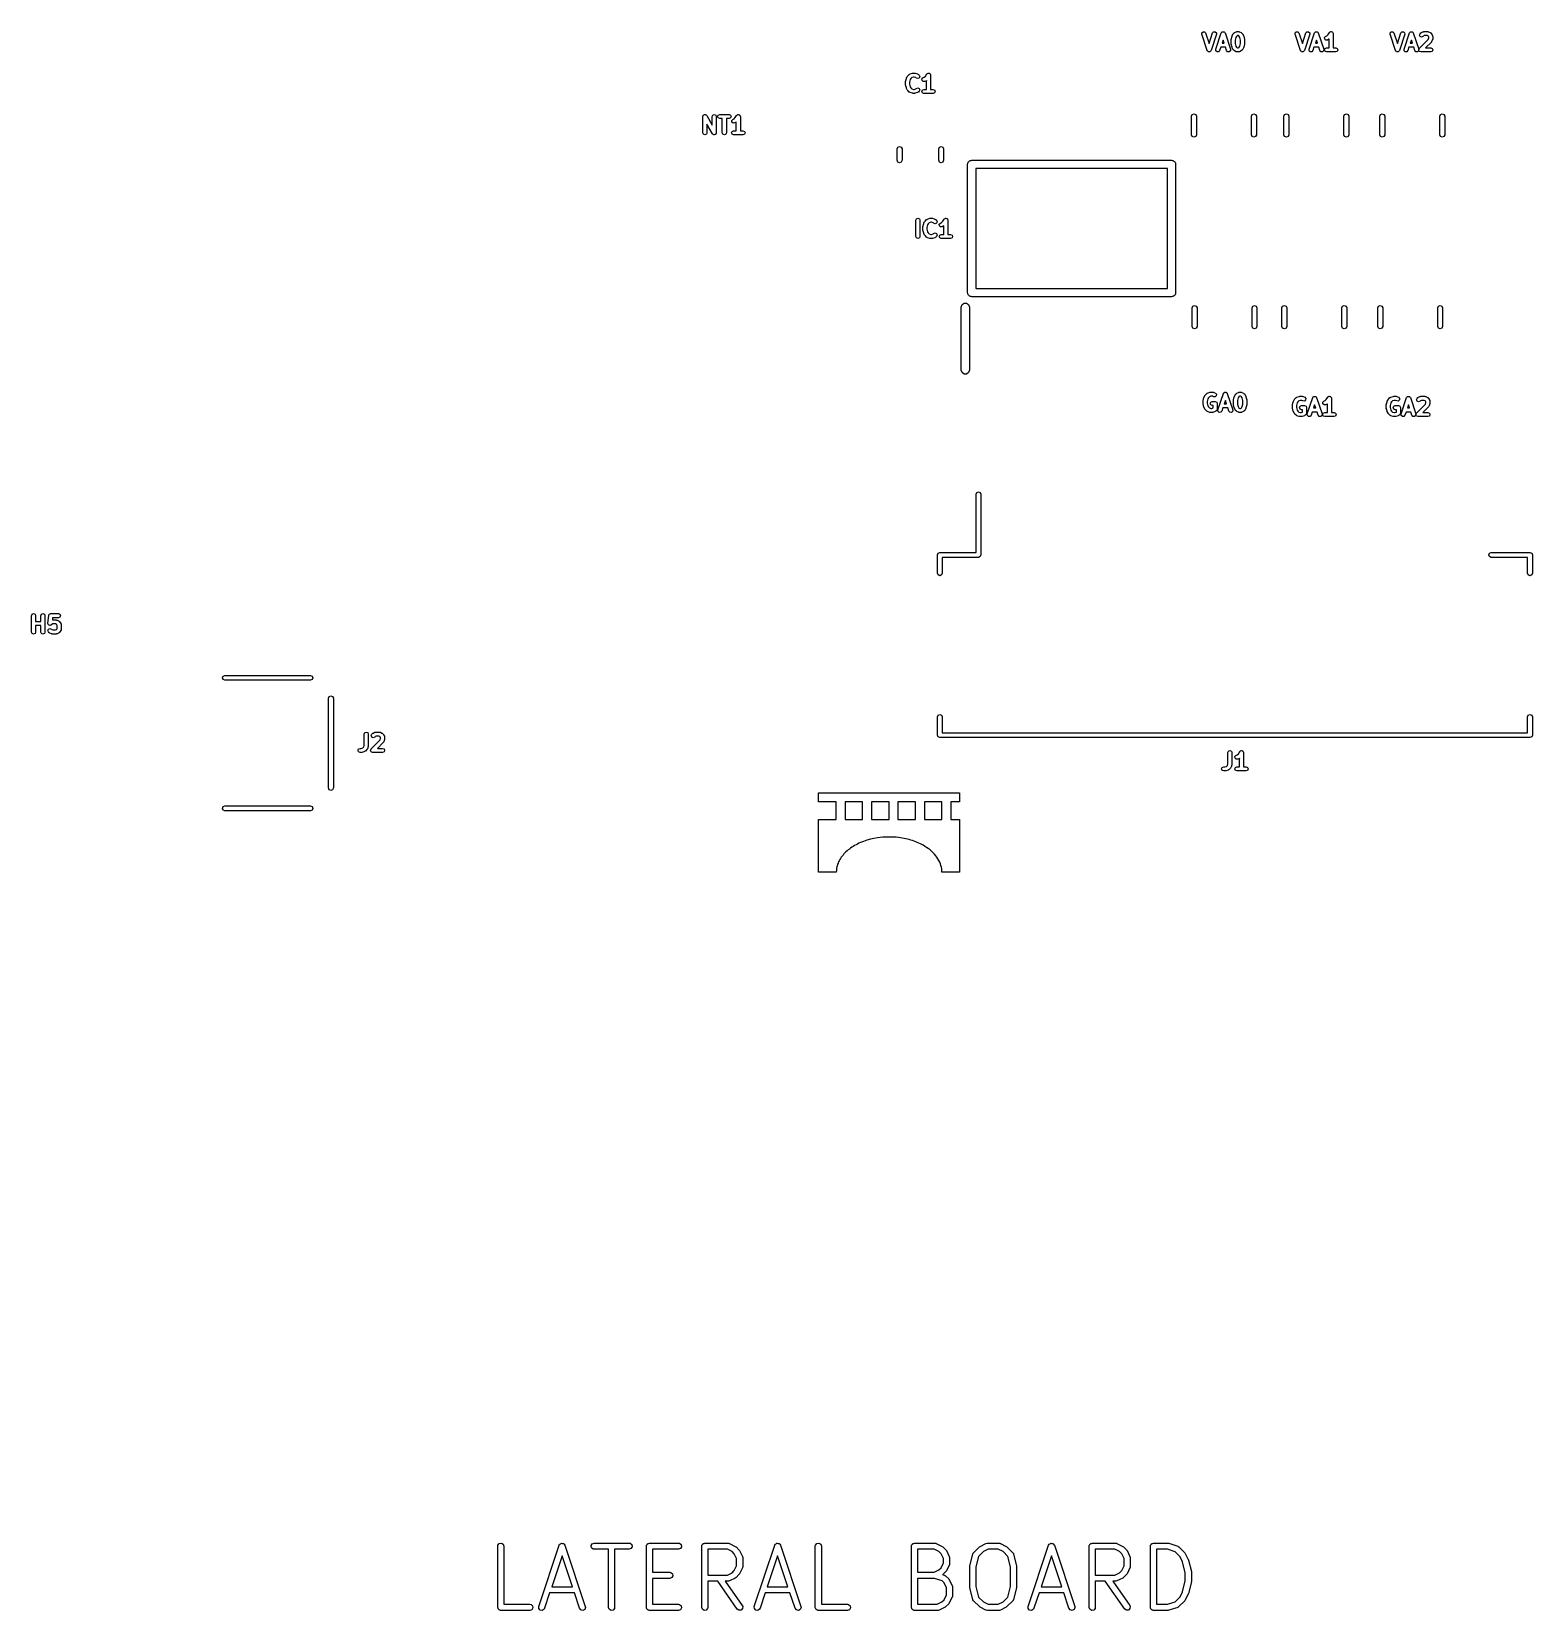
# Model space of a CAD drawing. Extents: x 78.2 to 114.9, y -87.3 to -48.6.
import ezdxf

# ---------------------------------------------------------------- set-up
doc = ezdxf.new("R2010")
doc.units = 0
doc.layers.add('BLACK', color=7, linetype='CONTINUOUS')

msp = doc.modelspace()

# ---------------------------------------------------------------- linework, layer by layer
at = {"layer": 'BLACK', "linetype": 'CONTINUOUS'}
for p, q in [((106.841328, -48.645058), (106.844041, -48.606887)), ((106.974661, -49.045058), (106.841328, -48.645058)), ((106.844041, -48.606887), (106.872951, -48.581813)), ((106.872951, -48.581813), (106.911122, -48.584526)), ((106.911122, -48.584526), (106.936196, -48.613436)), ((106.936196, -48.613436), (107.022095, -48.871133)), ((107.022095, -48.871133), (107.107994, -48.613436)), ((107.202862, -48.645058), (107.069529, -49.045058)), ((107.107994, -48.613436), (107.133068, -48.584526)), ((107.133068, -48.584526), (107.171239, -48.581813)), ((107.171239, -48.581813), (107.200149, -48.606886)), ((107.184185, -49.013436), (107.317518, -48.613436)), ((107.200149, -48.606886), (107.202862, -48.645058)), ((107.317518, -48.613436), (107.319966, -48.610613)), ((107.319966, -48.610613), (107.320231, -48.606887)), ((107.320231, -48.606887), (107.332205, -48.5965)), ((107.332205, -48.5965), (107.342592, -48.584526)), ((107.342592, -48.584526), (107.346318, -48.584261)), ((107.346318, -48.584261), (107.349141, -48.581813)), ((107.349141, -48.581813), (107.364952, -48.582936)), ((107.364952, -48.582936), (107.380763, -48.581813)), ((107.380763, -48.581813), (107.383585, -48.584261)), ((107.383585, -48.584261), (107.387312, -48.584526)), ((107.387312, -48.584526), (107.397695, -48.596498)), ((107.397695, -48.596498), (107.409673, -48.606886)), ((107.409673, -48.606886), (107.409937, -48.610613)), ((107.409937, -48.610613), (107.412386, -48.613436)), ((107.412386, -48.613436), (107.545719, -49.013436)), ((107.564064, -48.769501), (107.583112, -48.693311)), ((107.564997, -48.775771), (107.564064, -48.769501)), ((107.583112, -48.693311), (107.586494, -48.688746)), ((107.586494, -48.688746), (107.586897, -48.683078)), ((107.586897, -48.683078), (107.605944, -48.644982)), ((107.605944, -48.644982), (107.612162, -48.639588)), ((107.612162, -48.639588), (107.615312, -48.631986)), ((107.615312, -48.631986), (107.634359, -48.612939)), ((107.634359, -48.612939), (107.641961, -48.60979)), ((107.641961, -48.60979), (107.647353, -48.603574)), ((107.647353, -48.603574), (107.685448, -48.584526)), ((107.678794, -48.72289), (107.662571, -48.787783)), ((107.69176, -48.696958), (107.678794, -48.72289)), ((107.685448, -48.584526), (107.697056, -48.5837)), ((107.69933, -48.689388), (107.69176, -48.696958)), ((107.697056, -48.5837), (107.707809, -48.579247)), ((107.719612, -48.679247), (107.69933, -48.689388)), ((107.707809, -48.579247), (107.745904, -48.579247)), ((107.734101, -48.679247), (107.719612, -48.679247)), ((107.754383, -48.689388), (107.734101, -48.679247)), ((107.745904, -48.579247), (107.756656, -48.5837)), ((107.761954, -48.69696), (107.754383, -48.689388)), ((107.756656, -48.5837), (107.768265, -48.584526)), ((107.774919, -48.722889), (107.761954, -48.69696)), ((107.768265, -48.584526), (107.806361, -48.603574)), ((107.791142, -48.787782), (107.774919, -48.722889)), ((107.806361, -48.603574), (107.811752, -48.60979)), ((107.811752, -48.60979), (107.819355, -48.61294)), ((107.819355, -48.61294), (107.838403, -48.631987)), ((107.838403, -48.631987), (107.841552, -48.63959)), ((107.841552, -48.63959), (107.847768, -48.644981)), ((107.847768, -48.644981), (107.866817, -48.683078)), ((107.866817, -48.683078), (107.867219, -48.688747)), ((107.867219, -48.688747), (107.870602, -48.693312)), ((107.870602, -48.693312), (107.889649, -48.769502)), ((107.889649, -48.769502), (107.888715, -48.775771)), ((109.128328, -48.645058), (109.131041, -48.606887)), ((109.261661, -49.045058), (109.128328, -48.645058)), ((109.131041, -48.606887), (109.159951, -48.581813)), ((109.159951, -48.581813), (109.198122, -48.584526)), ((109.198122, -48.584526), (109.223196, -48.613436)), ((109.223196, -48.613436), (109.309095, -48.871133)), ((109.309095, -48.871133), (109.394994, -48.613436)), ((109.489862, -48.645058), (109.356529, -49.045058)), ((109.394994, -48.613436), (109.420068, -48.584526)), ((109.420068, -48.584526), (109.458239, -48.581813)), ((109.458239, -48.581813), (109.487149, -48.606886)), ((109.471185, -49.013436), (109.604518, -48.613436)), ((109.487149, -48.606886), (109.489862, -48.645058)), ((109.604518, -48.613436), (109.606966, -48.610613)), ((109.606966, -48.610613), (109.607231, -48.606887)), ((109.607231, -48.606887), (109.619205, -48.5965)), ((109.619205, -48.5965), (109.629592, -48.584526)), ((109.629592, -48.584526), (109.633318, -48.584261)), ((109.633318, -48.584261), (109.636141, -48.581813)), ((109.636141, -48.581813), (109.651952, -48.582936)), ((109.651952, -48.582936), (109.667763, -48.581813)), ((109.667763, -48.581813), (109.670585, -48.584261)), ((109.670585, -48.584261), (109.674312, -48.584526)), ((109.674312, -48.584526), (109.684695, -48.596498)), ((109.684695, -48.596498), (109.696673, -48.606886)), ((109.696673, -48.606886), (109.696937, -48.610613)), ((109.696937, -48.610613), (109.699386, -48.613436)), ((109.699386, -48.613436), (109.832719, -49.013436)), ((109.852137, -48.727722), (109.87721, -48.698812)), ((109.85485, -48.765894), (109.852137, -48.727722)), ((109.88376, -48.790967), (109.85485, -48.765894)), ((109.87721, -48.698812), (109.908048, -48.683392)), ((109.908048, -48.683392), (109.936906, -48.654533)), ((109.960027, -48.769206), (109.921932, -48.788254)), ((109.936906, -48.654533), (109.972255, -48.601511)), ((109.963857, -48.764789), (109.960027, -48.769206)), ((109.963857, -48.979247), (109.963857, -48.764789)), ((109.972255, -48.601511), (109.976532, -48.598646)), ((109.976532, -48.598646), (109.978502, -48.593892)), ((109.978502, -48.593892), (109.991952, -48.58832)), ((109.991952, -48.58832), (110.004052, -48.580218)), ((110.004052, -48.580218), (110.009101, -48.581216)), ((110.009101, -48.581216), (110.013857, -48.579247)), ((110.013857, -48.579247), (110.027305, -48.584817)), ((110.027305, -48.584817), (110.041593, -48.587644)), ((110.041593, -48.587644), (110.044458, -48.591922)), ((110.044458, -48.591922), (110.049212, -48.593892)), ((110.049212, -48.593892), (110.054782, -48.60734)), ((110.054782, -48.60734), (110.062886, -48.619441)), ((110.062886, -48.619441), (110.061886, -48.62449)), ((110.061886, -48.62449), (110.063857, -48.629247)), ((110.063857, -48.629247), (110.063857, -48.979247)), ((111.457328, -48.645058), (111.460041, -48.606887)), ((111.590661, -49.045058), (111.457328, -48.645058)), ((111.460041, -48.606887), (111.488951, -48.581813)), ((111.488951, -48.581813), (111.527122, -48.584526)), ((111.527122, -48.584526), (111.552196, -48.613436)), ((111.552196, -48.613436), (111.638095, -48.871133)), ((111.638095, -48.871133), (111.723994, -48.613436)), ((111.818862, -48.645058), (111.685529, -49.045058)), ((111.723994, -48.613436), (111.749068, -48.584526)), ((111.749068, -48.584526), (111.787239, -48.581813)), ((111.787239, -48.581813), (111.816149, -48.606886)), ((111.800185, -49.013436), (111.933518, -48.613436)), ((111.816149, -48.606886), (111.818862, -48.645058)), ((111.933518, -48.613436), (111.935966, -48.610613)), ((111.935966, -48.610613), (111.936231, -48.606887)), ((111.936231, -48.606887), (111.948205, -48.5965)), ((111.948205, -48.5965), (111.958592, -48.584526)), ((111.958592, -48.584526), (111.962318, -48.584261)), ((111.962318, -48.584261), (111.965141, -48.581813)), ((111.965141, -48.581813), (111.980952, -48.582936)), ((111.980952, -48.582936), (111.996763, -48.581813)), ((111.996763, -48.581813), (111.999585, -48.584261)), ((111.999585, -48.584261), (112.003312, -48.584526)), ((112.003312, -48.584526), (112.013695, -48.596498)), ((112.013695, -48.596498), (112.025673, -48.606886)), ((112.025673, -48.606886), (112.025937, -48.610613)), ((112.025937, -48.610613), (112.028386, -48.613436)), ((112.028386, -48.613436), (112.161719, -49.013436)), ((112.178571, -48.667341), (112.193217, -48.631986)), ((112.193215, -48.702696), (112.178571, -48.667341)), ((112.22857, -48.717342), (112.193215, -48.702696)), ((112.193217, -48.631986), (112.212264, -48.612939)), ((112.212264, -48.612939), (112.219866, -48.60979)), ((112.219866, -48.60979), (112.225258, -48.603574)), ((112.225258, -48.603574), (112.263353, -48.584526)), ((112.263925, -48.702698), (112.22857, -48.717342)), ((112.263353, -48.584526), (112.274961, -48.5837)), ((112.277235, -48.689388), (112.263925, -48.702698)), ((112.274961, -48.5837), (112.285714, -48.579247)), ((112.297517, -48.679247), (112.277235, -48.689388)), ((112.285714, -48.579247), (112.380952, -48.579247)), ((112.369149, -48.679247), (112.297517, -48.679247)), ((112.389429, -48.689387), (112.369149, -48.679247)), ((112.380952, -48.579247), (112.391704, -48.5837)), ((112.397001, -48.696959), (112.389429, -48.689387)), ((112.391704, -48.5837), (112.403313, -48.584526)), ((112.394393, -48.773667), (112.407142, -48.73542)), ((112.407142, -48.717241), (112.397001, -48.696959)), ((112.403313, -48.584526), (112.441408, -48.603574)), ((112.407142, -48.73542), (112.407142, -48.717241)), ((112.441408, -48.603574), (112.446799, -48.60979)), ((112.446799, -48.60979), (112.454401, -48.612939)), ((112.454401, -48.612939), (112.473449, -48.631986)), ((112.473449, -48.631986), (112.476598, -48.639588)), ((112.476598, -48.639588), (112.482817, -48.644982)), ((112.482817, -48.644982), (112.501864, -48.683078)), ((112.504576, -48.759344), (112.485529, -48.816487)), ((112.501864, -48.683078), (112.502688, -48.694686)), ((112.502688, -48.694686), (112.507142, -48.705438)), ((112.507142, -48.743533), (112.503992, -48.751135)), ((112.503992, -48.751135), (112.504576, -48.759344)), ((112.507142, -48.705438), (112.507142, -48.743533)), ((106.977109, -49.04788), (106.974661, -49.045058)), ((106.977374, -49.051607), (106.977109, -49.04788)), ((106.989348, -49.061993), (106.977374, -49.051607)), ((106.999735, -49.073968), (106.989348, -49.061993)), ((107.003461, -49.074232), (106.999735, -49.073968)), ((107.006284, -49.076681), (107.003461, -49.074232)), ((107.022095, -49.075557), (107.006284, -49.076681)), ((107.037906, -49.076681), (107.022095, -49.075557)), ((107.040728, -49.074232), (107.037906, -49.076681)), ((107.044455, -49.073968), (107.040728, -49.074232)), ((107.054838, -49.061995), (107.044455, -49.073968)), ((107.066816, -49.051608), (107.054838, -49.061995)), ((107.06708, -49.04788), (107.066816, -49.051608)), ((107.069529, -49.045058), (107.06708, -49.04788)), ((107.186898, -49.051607), (107.184185, -49.013436)), ((107.215808, -49.076681), (107.186898, -49.051607)), ((107.253979, -49.073968), (107.215808, -49.076681)), ((107.279053, -49.045058), (107.253979, -49.073968)), ((107.305752, -48.964961), (107.279053, -49.045058)), ((107.424152, -48.964961), (107.305752, -48.964961)), ((107.364952, -48.78736), (107.339085, -48.864961)), ((107.339085, -48.864961), (107.390819, -48.864961)), ((107.390819, -48.864961), (107.364952, -48.78736)), ((107.450851, -49.045058), (107.424152, -48.964961)), ((107.475925, -49.073968), (107.450851, -49.045058)), ((107.514096, -49.076681), (107.475925, -49.073968)), ((107.543006, -49.051608), (107.514096, -49.076681)), ((107.545719, -49.013436), (107.543006, -49.051608)), ((107.562571, -48.781628), (107.564997, -48.775771)), ((107.562571, -48.876866), (107.562571, -48.781628)), ((107.564997, -48.882722), (107.562571, -48.876866)), ((107.564064, -48.888993), (107.564997, -48.882722)), ((107.583112, -48.965184), (107.564064, -48.888993)), ((107.586494, -48.969748), (107.583112, -48.965184)), ((107.586897, -48.975417), (107.586494, -48.969748)), ((107.605944, -49.013512), (107.586897, -48.975417)), ((107.612161, -49.018904), (107.605944, -49.013512)), ((107.615311, -49.026507), (107.612161, -49.018904)), ((107.634359, -49.045555), (107.615311, -49.026507)), ((107.641961, -49.048703), (107.634359, -49.045555)), ((107.647354, -49.054922), (107.641961, -49.048703)), ((107.685449, -49.073968), (107.647354, -49.054922)), ((107.662571, -48.787783), (107.662571, -48.87071)), ((107.662571, -48.87071), (107.678794, -48.935604)), ((107.678794, -48.935604), (107.691758, -48.961534)), ((107.697055, -49.074792), (107.685449, -49.073968)), ((107.691758, -48.961534), (107.699329, -48.969105)), ((107.707809, -49.079247), (107.697055, -49.074792)), ((107.699329, -48.969105), (107.719613, -48.979247)), ((107.745904, -49.079247), (107.707809, -49.079247)), ((107.719613, -48.979247), (107.734101, -48.979247)), ((107.734101, -48.979247), (107.754383, -48.969105)), ((107.756655, -49.074793), (107.745904, -49.079247)), ((107.754383, -48.969105), (107.761953, -48.961535)), ((107.768264, -49.073969), (107.756655, -49.074793)), ((107.761953, -48.961535), (107.774919, -48.935605)), ((107.80636, -49.054922), (107.768264, -49.073969)), ((107.774919, -48.935605), (107.791142, -48.870711)), ((107.791142, -48.870711), (107.791142, -48.787782)), ((107.811753, -49.048703), (107.80636, -49.054922)), ((107.819356, -49.045554), (107.811753, -49.048703)), ((107.838403, -49.026507), (107.819356, -49.045554)), ((107.841551, -49.018904), (107.838403, -49.026507)), ((107.847768, -49.013513), (107.841551, -49.018904)), ((107.866816, -48.975418), (107.847768, -49.013513)), ((107.867218, -48.969749), (107.866816, -48.975418)), ((107.870602, -48.965183), (107.867218, -48.969749)), ((107.889649, -48.888992), (107.870602, -48.965183)), ((107.888715, -48.775771), (107.891142, -48.781628)), ((107.891142, -48.876866), (107.888715, -48.882722)), ((107.888715, -48.882722), (107.889649, -48.888992)), ((107.891142, -48.781628), (107.891142, -48.876866)), ((109.264109, -49.04788), (109.261661, -49.045058)), ((109.264374, -49.051607), (109.264109, -49.04788)), ((109.276348, -49.061993), (109.264374, -49.051607)), ((109.286735, -49.073968), (109.276348, -49.061993)), ((109.290461, -49.074232), (109.286735, -49.073968)), ((109.293284, -49.076681), (109.290461, -49.074232)), ((109.309095, -49.075557), (109.293284, -49.076681)), ((109.324906, -49.076681), (109.309095, -49.075557)), ((109.327728, -49.074232), (109.324906, -49.076681)), ((109.331455, -49.073968), (109.327728, -49.074232)), ((109.341838, -49.061995), (109.331455, -49.073968)), ((109.353816, -49.051608), (109.341838, -49.061995)), ((109.35408, -49.04788), (109.353816, -49.051608)), ((109.356529, -49.045058), (109.35408, -49.04788)), ((109.473898, -49.051607), (109.471185, -49.013436)), ((109.502808, -49.076681), (109.473898, -49.051607)), ((109.540979, -49.073968), (109.502808, -49.076681)), ((109.566053, -49.045058), (109.540979, -49.073968)), ((109.592752, -48.964961), (109.566053, -49.045058)), ((109.711152, -48.964961), (109.592752, -48.964961)), ((109.651952, -48.78736), (109.626085, -48.864961)), ((109.626085, -48.864961), (109.677819, -48.864961)), ((109.677819, -48.864961), (109.651952, -48.78736)), ((109.737851, -49.045058), (109.711152, -48.964961)), ((109.762925, -49.073968), (109.737851, -49.045058)), ((109.801096, -49.076681), (109.762925, -49.073968)), ((109.830006, -49.051608), (109.801096, -49.076681)), ((109.832719, -49.013436), (109.830006, -49.051608)), ((109.849571, -49.029247), (109.864216, -48.993892)), ((109.864216, -49.064602), (109.849571, -49.029247)), ((109.864216, -48.993892), (109.899571, -48.979247)), ((109.899571, -49.079247), (109.864216, -49.064602)), ((109.921932, -48.788254), (109.88376, -48.790967)), ((109.899571, -48.979247), (109.963857, -48.979247)), ((110.013857, -49.079247), (109.899571, -49.079247)), ((110.128142, -49.079247), (110.013857, -49.079247)), ((110.063857, -48.979247), (110.128142, -48.979247)), ((110.128142, -48.979247), (110.163497, -48.993892)), ((110.163497, -49.064602), (110.128142, -49.079247)), ((110.163497, -48.993892), (110.178142, -49.029247)), ((110.178142, -49.029247), (110.163497, -49.064602)), ((111.593109, -49.04788), (111.590661, -49.045058)), ((111.593374, -49.051607), (111.593109, -49.04788)), ((111.605348, -49.061993), (111.593374, -49.051607)), ((111.615735, -49.073968), (111.605348, -49.061993)), ((111.619461, -49.074232), (111.615735, -49.073968)), ((111.622284, -49.076681), (111.619461, -49.074232)), ((111.638095, -49.075557), (111.622284, -49.076681)), ((111.653906, -49.076681), (111.638095, -49.075557)), ((111.656728, -49.074232), (111.653906, -49.076681)), ((111.660455, -49.073968), (111.656728, -49.074232)), ((111.670838, -49.061995), (111.660455, -49.073968)), ((111.682816, -49.051608), (111.670838, -49.061995)), ((111.68308, -49.04788), (111.682816, -49.051608)), ((111.685529, -49.045058), (111.68308, -49.04788)), ((111.802898, -49.051607), (111.800185, -49.013436)), ((111.831808, -49.076681), (111.802898, -49.051607)), ((111.869979, -49.073968), (111.831808, -49.076681)), ((111.895053, -49.045058), (111.869979, -49.073968)), ((111.921752, -48.964961), (111.895053, -49.045058)), ((112.040152, -48.964961), (111.921752, -48.964961)), ((111.980952, -48.78736), (111.955085, -48.864961)), ((111.955085, -48.864961), (112.006819, -48.864961)), ((112.006819, -48.864961), (111.980952, -48.78736)), ((112.066851, -49.045058), (112.040152, -48.964961)), ((112.091925, -49.073968), (112.066851, -49.045058)), ((112.130096, -49.076681), (112.091925, -49.073968)), ((112.159006, -49.051608), (112.130096, -49.076681)), ((112.160438, -49.031456), (112.159006, -49.051608)), ((112.174168, -49.064602), (112.160438, -49.031456)), ((112.160817, -49.026122), (112.174168, -48.993892)), ((112.161719, -49.013436), (112.160817, -49.026122)), ((112.174168, -48.993892), (112.394393, -48.773667)), ((112.209523, -49.079247), (112.174168, -49.064602)), ((112.457142, -49.079247), (112.209523, -49.079247)), ((112.47345, -48.836031), (112.330233, -48.979247)), ((112.330233, -48.979247), (112.457142, -48.979247)), ((112.457142, -48.979247), (112.492497, -48.993892)), ((112.492497, -49.064602), (112.457142, -49.079247)), ((112.477903, -48.825279), (112.47345, -48.836031)), ((112.485529, -48.816487), (112.477903, -48.825279)), ((112.492497, -48.993892), (112.507142, -49.029247)), ((112.507142, -49.029247), (112.492497, -49.064602)), ((99.578514, -49.816676), (99.58094, -49.810819)), ((99.578514, -49.873819), (99.578514, -49.816676)), ((99.58094, -49.879675), (99.578514, -49.873819)), ((99.580007, -49.804549), (99.599055, -49.728358)), ((99.58094, -49.810819), (99.580007, -49.804549)), ((99.580007, -49.885946), (99.58094, -49.879675)), ((99.599055, -49.962136), (99.580007, -49.885946)), ((99.599055, -49.728358), (99.602437, -49.723793)), ((99.602437, -49.723793), (99.60284, -49.718125)), ((99.60284, -49.718125), (99.621887, -49.68003)), ((99.621887, -49.68003), (99.628104, -49.674637)), ((99.628104, -49.674637), (99.631254, -49.667035)), ((99.631254, -49.667035), (99.669348, -49.62894)), ((99.669348, -49.62894), (99.6801, -49.624486)), ((99.694737, -49.757937), (99.678514, -49.822831)), ((99.678514, -49.822831), (99.678514, -49.867663)), ((99.678514, -49.867663), (99.694737, -49.932556)), ((99.6801, -49.624486), (99.688892, -49.616861)), ((99.688892, -49.616861), (99.746035, -49.597813)), ((99.707701, -49.732007), (99.694737, -49.757937)), ((99.731713, -49.707996), (99.707701, -49.732007)), ((99.769961, -49.695247), (99.731713, -49.707996)), ((99.746035, -49.597813), (99.754243, -49.598396)), ((99.754243, -49.598396), (99.761847, -49.595247)), ((99.761847, -49.595247), (99.799943, -49.595247)), ((99.791829, -49.695247), (99.769961, -49.695247)), ((99.830076, -49.707996), (99.791829, -49.695247)), ((99.799943, -49.595247), (99.807546, -49.598396)), ((99.807546, -49.598396), (99.815755, -49.597813)), ((99.815755, -49.597813), (99.872897, -49.616861)), ((99.840778, -49.718698), (99.830076, -49.707996)), ((99.876134, -49.733341), (99.840778, -49.718698)), ((99.872897, -49.616861), (99.881688, -49.624486)), ((99.911489, -49.718696), (99.876134, -49.733341)), ((99.881688, -49.624486), (99.892439, -49.628939)), ((99.892439, -49.628939), (99.911487, -49.647986)), ((99.911487, -49.647986), (99.926132, -49.683341)), ((99.926132, -49.683341), (99.911489, -49.718696)), ((99.98108, -49.743722), (100.006153, -49.714812)), ((99.983793, -49.781894), (99.98108, -49.743722)), ((100.012703, -49.806967), (99.983793, -49.781894)), ((100.006153, -49.714812), (100.036991, -49.699392)), ((100.050875, -49.804254), (100.012703, -49.806967)), ((100.036991, -49.699392), (100.065849, -49.670533)), ((100.08897, -49.785206), (100.050875, -49.804254)), ((100.065849, -49.670533), (100.101198, -49.617511)), ((100.0928, -49.780789), (100.08897, -49.785206)), ((100.0928, -49.995247), (100.0928, -49.780789)), ((100.101198, -49.617511), (100.105475, -49.614646)), ((100.105475, -49.614646), (100.107445, -49.609892)), ((100.107445, -49.609892), (100.120895, -49.60432)), ((100.120895, -49.60432), (100.132995, -49.596218)), ((100.132995, -49.596218), (100.138044, -49.597216)), ((100.138044, -49.597216), (100.1428, -49.595247)), ((100.1428, -49.595247), (100.156248, -49.600817)), ((100.156248, -49.600817), (100.170536, -49.603644)), ((100.170536, -49.603644), (100.173401, -49.607922)), ((100.173401, -49.607922), (100.178155, -49.609892)), ((100.178155, -49.609892), (100.183725, -49.62334)), ((100.183725, -49.62334), (100.191829, -49.635441)), ((100.191829, -49.635441), (100.190829, -49.64049)), ((100.190829, -49.64049), (100.1928, -49.645247)), ((100.1928, -49.645247), (100.1928, -49.995247)), ((99.602437, -49.9667), (99.599055, -49.962136)), ((99.60284, -49.972369), (99.602437, -49.9667)), ((99.621887, -50.010464), (99.60284, -49.972369)), ((99.628103, -50.015855), (99.621887, -50.010464)), ((99.631253, -50.023459), (99.628103, -50.015855)), ((99.669348, -50.061555), (99.631253, -50.023459)), ((99.6801, -50.066008), (99.669348, -50.061555)), ((99.688893, -50.073634), (99.6801, -50.066008)), ((99.746036, -50.092681), (99.688893, -50.073634)), ((99.694737, -49.932556), (99.7077, -49.958484)), ((99.7077, -49.958484), (99.731714, -49.982498)), ((99.731714, -49.982498), (99.76996, -49.995247)), ((99.754244, -50.092097), (99.746036, -50.092681)), ((99.761847, -50.095247), (99.754244, -50.092097)), ((99.799943, -50.095247), (99.761847, -50.095247)), ((99.76996, -49.995247), (99.79183, -49.995247)), ((99.79183, -49.995247), (99.830076, -49.982498)), ((99.807545, -50.092097), (99.799943, -50.095247)), ((99.815754, -50.092681), (99.807545, -50.092097)), ((99.872896, -50.073634), (99.815754, -50.092681)), ((99.830076, -49.982498), (99.840778, -49.971797)), ((99.840778, -49.971797), (99.876133, -49.957152)), ((99.881688, -50.066008), (99.872896, -50.073634)), ((99.876133, -49.957152), (99.911488, -49.971797)), ((99.89244, -50.061555), (99.881688, -50.066008)), ((99.911488, -50.042507), (99.89244, -50.061555)), ((99.911488, -49.971797), (99.926133, -50.007152)), ((99.926133, -50.007152), (99.911488, -50.042507)), ((99.978514, -50.045247), (99.993159, -50.009892)), ((99.993159, -50.080602), (99.978514, -50.045247)), ((99.993159, -50.009892), (100.028514, -49.995247)), ((100.028514, -50.095247), (99.993159, -50.080602)), ((100.028514, -49.995247), (100.0928, -49.995247)), ((100.1428, -50.095247), (100.028514, -50.095247)), ((100.257085, -50.095247), (100.1428, -50.095247)), ((100.1928, -49.995247), (100.257085, -49.995247)), ((100.257085, -49.995247), (100.29244, -50.009892)), ((100.29244, -50.080602), (100.257085, -50.095247)), ((100.29244, -50.009892), (100.307085, -50.045247)), ((100.307085, -50.045247), (100.29244, -50.080602)), ((94.609657, -50.661247), (94.612284, -50.654902)), ((94.609657, -51.061247), (94.609657, -50.661247)), ((94.611419, -50.648091), (94.619347, -50.637853)), ((94.612284, -50.654902), (94.611419, -50.648091)), ((94.619347, -50.637853), (94.624302, -50.625892)), ((94.624302, -50.625892), (94.630645, -50.623264)), ((94.630645, -50.623264), (94.63485, -50.617835)), ((94.63485, -50.617835), (94.647694, -50.616202)), ((94.647694, -50.616202), (94.659657, -50.611247)), ((94.659657, -50.611247), (94.666001, -50.613874)), ((94.666001, -50.613874), (94.672813, -50.613009)), ((94.672813, -50.613009), (94.68305, -50.620937)), ((94.68305, -50.620937), (94.695012, -50.625892)), ((94.695012, -50.625892), (94.697639, -50.632235)), ((94.697639, -50.632235), (94.703069, -50.63644)), ((94.703069, -50.63644), (94.838228, -50.872968)), ((94.838228, -50.661247), (94.852873, -50.625892)), ((94.838228, -50.872968), (94.838228, -50.661247)), ((94.852873, -50.625892), (94.888228, -50.611247)), ((94.888228, -50.611247), (94.923583, -50.625892)), ((94.923583, -50.625892), (94.938228, -50.661247)), ((94.938228, -50.661247), (94.938228, -51.061247)), ((94.971562, -50.661247), (94.986207, -50.625892)), ((94.986207, -50.696602), (94.971562, -50.661247)), ((94.986207, -50.625892), (95.021562, -50.611247)), ((95.021562, -50.711247), (94.986207, -50.696602)), ((95.021562, -50.611247), (95.250133, -50.611247)), ((95.250133, -50.611247), (95.285488, -50.625892)), ((95.285488, -50.696602), (95.250133, -50.711247)), ((95.285488, -50.625892), (95.300133, -50.661247)), ((95.300133, -50.661247), (95.285488, -50.696602)), ((95.372896, -50.715392), (95.401754, -50.686533)), ((95.401754, -50.686533), (95.437103, -50.633511)), ((95.437103, -50.633511), (95.44138, -50.630646)), ((95.44138, -50.630646), (95.44335, -50.625892)), ((95.44335, -50.625892), (95.4568, -50.62032)), ((95.4568, -50.62032), (95.4689, -50.612218)), ((95.4689, -50.612218), (95.473949, -50.613216)), ((95.473949, -50.613216), (95.478705, -50.611247)), ((95.478705, -50.611247), (95.492153, -50.616817)), ((95.492153, -50.616817), (95.506441, -50.619644)), ((95.506441, -50.619644), (95.509306, -50.623922)), ((95.509306, -50.623922), (95.51406, -50.625892)), ((95.51406, -50.625892), (95.51963, -50.63934)), ((95.51963, -50.63934), (95.527734, -50.651441)), ((95.527734, -50.651441), (95.526734, -50.65649)), ((95.526734, -50.65649), (95.528705, -50.661247)), ((95.528705, -50.661247), (95.528705, -51.011247)), ((106.59, -50.656936), (106.607574, -50.61451)), ((106.59, -51.111064), (106.59, -50.656936)), ((106.607574, -50.61451), (106.65, -50.596936)), ((106.65, -50.596936), (106.692426, -50.61451)), ((106.692426, -50.61451), (106.71, -50.656936)), ((106.71, -50.656936), (106.71, -51.111064)), ((108.06, -50.656936), (108.077574, -50.61451)), ((108.06, -51.111064), (108.06, -50.656936)), ((108.077574, -50.61451), (108.12, -50.596936)), ((108.12, -50.596936), (108.162426, -50.61451)), ((108.162426, -50.61451), (108.18, -50.656936)), ((108.18, -50.656936), (108.18, -51.111064)), ((108.856, -50.656936), (108.873574, -50.61451)), ((108.856, -51.111064), (108.856, -50.656936)), ((108.873574, -50.61451), (108.916, -50.596936)), ((108.916, -50.596936), (108.958426, -50.61451)), ((108.958426, -50.61451), (108.976, -50.656936)), ((108.976, -50.656936), (108.976, -51.111064)), ((110.326, -50.656936), (110.343574, -50.61451)), ((110.326, -51.111064), (110.326, -50.656936)), ((110.343574, -50.61451), (110.386, -50.596936)), ((110.386, -50.596936), (110.428426, -50.61451)), ((110.428426, -50.61451), (110.446, -50.656936)), ((110.446, -50.656936), (110.446, -51.111064)), ((111.207, -50.656936), (111.224574, -50.61451)), ((111.207, -51.111064), (111.207, -50.656936)), ((111.224574, -50.61451), (111.267, -50.596936)), ((111.267, -50.596936), (111.309426, -50.61451)), ((111.309426, -50.61451), (111.327, -50.656936)), ((111.327, -50.656936), (111.327, -51.111064)), ((112.677, -50.656936), (112.694574, -50.61451)), ((112.677, -51.111064), (112.677, -50.656936)), ((112.694574, -50.61451), (112.737, -50.596936)), ((112.737, -50.596936), (112.779426, -50.61451)), ((112.779426, -50.61451), (112.797, -50.656936)), ((112.797, -50.656936), (112.797, -51.111064)), ((94.624302, -51.096602), (94.609657, -51.061247)), ((94.709657, -51.061247), (94.695012, -51.096602)), ((94.844816, -51.086054), (94.709657, -50.849525)), ((94.709657, -50.849525), (94.709657, -51.061247)), ((94.850245, -51.090258), (94.844816, -51.086054)), ((94.852873, -51.096602), (94.850245, -51.090258)), ((94.928537, -51.08464), (94.923583, -51.096602)), ((94.936466, -51.074403), (94.928537, -51.08464)), ((94.938228, -51.061247), (94.9356, -51.067591)), ((94.9356, -51.067591), (94.936466, -51.074403)), ((95.085847, -50.711247), (95.021562, -50.711247)), ((95.085847, -51.061247), (95.085847, -50.711247)), ((95.100492, -51.096602), (95.085847, -51.061247)), ((95.185847, -51.061247), (95.171202, -51.096602)), ((95.250133, -50.711247), (95.185847, -50.711247)), ((95.185847, -50.711247), (95.185847, -51.061247)), ((95.314419, -51.061247), (95.329064, -51.025892)), ((95.329064, -51.096602), (95.314419, -51.061247)), ((95.316985, -50.759722), (95.342058, -50.730812)), ((95.319698, -50.797894), (95.316985, -50.759722)), ((95.348608, -50.822967), (95.319698, -50.797894)), ((95.329064, -51.025892), (95.364419, -51.011247)), ((95.342058, -50.730812), (95.372896, -50.715392)), ((95.38678, -50.820254), (95.348608, -50.822967)), ((95.364419, -51.011247), (95.428705, -51.011247)), ((95.424875, -50.801206), (95.38678, -50.820254)), ((95.428705, -50.796789), (95.424875, -50.801206)), ((95.428705, -51.011247), (95.428705, -50.796789)), ((95.528705, -51.011247), (95.59299, -51.011247)), ((95.59299, -51.011247), (95.628345, -51.025892)), ((95.628345, -51.025892), (95.64299, -51.061247)), ((95.64299, -51.061247), (95.628345, -51.096602)), ((94.659657, -51.111247), (94.624302, -51.096602)), ((94.695012, -51.096602), (94.659657, -51.111247)), ((94.864834, -51.101556), (94.852873, -51.096602)), ((94.875072, -51.109485), (94.864834, -51.101556)), ((94.881883, -51.108619), (94.875072, -51.109485)), ((94.888228, -51.111247), (94.881883, -51.108619)), ((94.90019, -51.106291), (94.888228, -51.111247)), ((94.913035, -51.104659), (94.90019, -51.106291)), ((94.917239, -51.099229), (94.913035, -51.104659)), ((94.923583, -51.096602), (94.917239, -51.099229)), ((95.135847, -51.111247), (95.100492, -51.096602)), ((95.171202, -51.096602), (95.135847, -51.111247)), ((95.364419, -51.111247), (95.329064, -51.096602)), ((95.478705, -51.111247), (95.364419, -51.111247)), ((95.59299, -51.111247), (95.478705, -51.111247)), ((95.628345, -51.096602), (95.59299, -51.111247)), ((99.3728, -51.45462), (99.390374, -51.412194)), ((99.3728, -51.73578), (99.3728, -51.45462)), ((99.390374, -51.412194), (99.4328, -51.39462)), ((99.4328, -51.39462), (99.475226, -51.412194)), ((99.475226, -51.412194), (99.4928, -51.45462)), ((99.4928, -51.45462), (99.4928, -51.73578)), ((100.3928, -51.45462), (100.410374, -51.412194)), ((100.3928, -51.73578), (100.3928, -51.45462)), ((100.410374, -51.412194), (100.4528, -51.39462)), ((100.4528, -51.39462), (100.495226, -51.412194)), ((100.495226, -51.412194), (100.5128, -51.45462)), ((100.5128, -51.45462), (100.5128, -51.73578)), ((106.607574, -51.15349), (106.59, -51.111064)), ((106.65, -51.171064), (106.607574, -51.15349)), ((106.692426, -51.15349), (106.65, -51.171064)), ((106.71, -51.111064), (106.692426, -51.15349)), ((108.077574, -51.15349), (108.06, -51.111064)), ((108.12, -51.171064), (108.077574, -51.15349)), ((108.162426, -51.15349), (108.12, -51.171064)), ((108.18, -51.111064), (108.162426, -51.15349)), ((108.873574, -51.15349), (108.856, -51.111064)), ((108.916, -51.171064), (108.873574, -51.15349)), ((108.958426, -51.15349), (108.916, -51.171064)), ((108.976, -51.111064), (108.958426, -51.15349)), ((110.343574, -51.15349), (110.326, -51.111064)), ((110.386, -51.171064), (110.343574, -51.15349)), ((110.428426, -51.15349), (110.386, -51.171064)), ((110.446, -51.111064), (110.428426, -51.15349)), ((111.224574, -51.15349), (111.207, -51.111064)), ((111.267, -51.171064), (111.224574, -51.15349)), ((111.309426, -51.15349), (111.267, -51.171064)), ((111.327, -51.111064), (111.309426, -51.15349)), ((112.694574, -51.15349), (112.677, -51.111064)), ((112.737, -51.171064), (112.694574, -51.15349)), ((112.779426, -51.15349), (112.737, -51.171064)), ((112.797, -51.111064), (112.779426, -51.15349)), ((99.390374, -51.778206), (99.3728, -51.73578)), ((99.4328, -51.79578), (99.390374, -51.778206)), ((99.475226, -51.778206), (99.4328, -51.79578)), ((99.4928, -51.73578), (99.475226, -51.778206)), ((100.410374, -51.778206), (100.3928, -51.73578)), ((100.4528, -51.79578), (100.410374, -51.778206)), ((100.495226, -51.778206), (100.4528, -51.79578)), ((100.5128, -51.73578), (100.495226, -51.778206)), ((101.1, -51.832), (101.104894, -51.816937)), ((101.1, -54.982), (101.1, -51.832)), ((101.104894, -51.801098), (101.114203, -51.788284)), ((101.104894, -51.816937), (101.104894, -51.801098)), ((101.114203, -51.788284), (101.119098, -51.773221)), ((101.119098, -51.773221), (101.131911, -51.763911)), ((101.131911, -51.763911), (101.141221, -51.751098)), ((101.141221, -51.751098), (101.156284, -51.746203)), ((101.156284, -51.746203), (101.169098, -51.736894)), ((101.169098, -51.736894), (101.184937, -51.736894)), ((101.184937, -51.736894), (101.2, -51.732)), ((101.2, -51.732), (106.1, -51.732)), ((106.1, -51.732), (106.115063, -51.736894)), ((106.115063, -51.736894), (106.130902, -51.736894)), ((106.130902, -51.736894), (106.143715, -51.746203)), ((106.143715, -51.746203), (106.158779, -51.751098)), ((106.158779, -51.751098), (106.168088, -51.763911)), ((106.168088, -51.763911), (106.180902, -51.773221)), ((106.180902, -51.773221), (106.185796, -51.788284)), ((106.185796, -51.788284), (106.195106, -51.801098)), ((106.195106, -51.801098), (106.195106, -51.816937)), ((106.195106, -51.816937), (106.2, -51.832)), ((106.2, -51.832), (106.2, -54.982)), ((101.3, -51.932), (101.3, -54.882)), ((106, -51.932), (101.3, -51.932)), ((106, -54.882), (106, -51.932)), ((99.832524, -53.203847), (99.847169, -53.168492)), ((99.832524, -53.603847), (99.832524, -53.203847)), ((99.847169, -53.168492), (99.882524, -53.153847)), ((99.882524, -53.153847), (99.917879, -53.168492)), ((99.917879, -53.168492), (99.932524, -53.203847)), ((99.932524, -53.203847), (99.932524, -53.603847)), ((100.003952, -53.375276), (100.006378, -53.369419)), ((100.003952, -53.432419), (100.003952, -53.375276)), ((100.005445, -53.363149), (100.024493, -53.286958)), ((100.006378, -53.369419), (100.005445, -53.363149)), ((100.024493, -53.286958), (100.027875, -53.282393)), ((100.027875, -53.282393), (100.028278, -53.276725)), ((100.028278, -53.276725), (100.047325, -53.23863)), ((100.047325, -53.23863), (100.053542, -53.233237)), ((100.053542, -53.233237), (100.056692, -53.225635)), ((100.056692, -53.225635), (100.094786, -53.18754)), ((100.094786, -53.18754), (100.105538, -53.183086)), ((100.120175, -53.316537), (100.103952, -53.381431)), ((100.103952, -53.381431), (100.103952, -53.426263)), ((100.105538, -53.183086), (100.11433, -53.175461)), ((100.11433, -53.175461), (100.171473, -53.156413)), ((100.133139, -53.290607), (100.120175, -53.316537)), ((100.157151, -53.266596), (100.133139, -53.290607)), ((100.195399, -53.253847), (100.157151, -53.266596)), ((100.171473, -53.156413), (100.179681, -53.156996)), ((100.179681, -53.156996), (100.187285, -53.153847)), ((100.187285, -53.153847), (100.225381, -53.153847)), ((100.217267, -53.253847), (100.195399, -53.253847)), ((100.255514, -53.266596), (100.217267, -53.253847)), ((100.225381, -53.153847), (100.232984, -53.156996)), ((100.232984, -53.156996), (100.241193, -53.156413)), ((100.241193, -53.156413), (100.298335, -53.175461)), ((100.266216, -53.277298), (100.255514, -53.266596)), ((100.301572, -53.291941), (100.266216, -53.277298)), ((100.298335, -53.175461), (100.307126, -53.183086)), ((100.336927, -53.277296), (100.301572, -53.291941)), ((100.307126, -53.183086), (100.317877, -53.187539)), ((100.317877, -53.187539), (100.336925, -53.206586)), ((100.336925, -53.206586), (100.35157, -53.241941)), ((100.35157, -53.241941), (100.336927, -53.277296)), ((100.406518, -53.302322), (100.431591, -53.273412)), ((100.409231, -53.340494), (100.406518, -53.302322)), ((100.438141, -53.365567), (100.409231, -53.340494)), ((100.431591, -53.273412), (100.462429, -53.257992)), ((100.476313, -53.362854), (100.438141, -53.365567)), ((100.462429, -53.257992), (100.491287, -53.229133)), ((100.514408, -53.343806), (100.476313, -53.362854)), ((100.491287, -53.229133), (100.526636, -53.176111)), ((100.518238, -53.339389), (100.514408, -53.343806)), ((100.518238, -53.553847), (100.518238, -53.339389)), ((100.526636, -53.176111), (100.530913, -53.173246)), ((100.530913, -53.173246), (100.532883, -53.168492)), ((100.532883, -53.168492), (100.546333, -53.16292)), ((100.546333, -53.16292), (100.558433, -53.154818)), ((100.558433, -53.154818), (100.563482, -53.155816)), ((100.563482, -53.155816), (100.568238, -53.153847)), ((100.568238, -53.153847), (100.581686, -53.159417)), ((100.581686, -53.159417), (100.595974, -53.162244)), ((100.595974, -53.162244), (100.598839, -53.166522)), ((100.598839, -53.166522), (100.603593, -53.168492)), ((100.603593, -53.168492), (100.609163, -53.18194)), ((100.609163, -53.18194), (100.617267, -53.194041)), ((100.617267, -53.194041), (100.616267, -53.19909)), ((100.616267, -53.19909), (100.618238, -53.203847)), ((100.618238, -53.203847), (100.618238, -53.553847)), ((99.847169, -53.639202), (99.832524, -53.603847)), ((99.882524, -53.653847), (99.847169, -53.639202)), ((99.917879, -53.639202), (99.882524, -53.653847)), ((99.932524, -53.603847), (99.917879, -53.639202)), ((100.006378, -53.438275), (100.003952, -53.432419)), ((100.005445, -53.444546), (100.006378, -53.438275)), ((100.024493, -53.520736), (100.005445, -53.444546)), ((100.027875, -53.5253), (100.024493, -53.520736)), ((100.028278, -53.530969), (100.027875, -53.5253)), ((100.047325, -53.569064), (100.028278, -53.530969)), ((100.053541, -53.574455), (100.047325, -53.569064)), ((100.056691, -53.582059), (100.053541, -53.574455)), ((100.094786, -53.620155), (100.056691, -53.582059)), ((100.105538, -53.624608), (100.094786, -53.620155)), ((100.103952, -53.426263), (100.120175, -53.491156)), ((100.114331, -53.632234), (100.105538, -53.624608)), ((100.171474, -53.651281), (100.114331, -53.632234)), ((100.120175, -53.491156), (100.133138, -53.517084)), ((100.133138, -53.517084), (100.157152, -53.541098)), ((100.157152, -53.541098), (100.195398, -53.553847)), ((100.179682, -53.650697), (100.171474, -53.651281)), ((100.187285, -53.653847), (100.179682, -53.650697)), ((100.225381, -53.653847), (100.187285, -53.653847)), ((100.195398, -53.553847), (100.217268, -53.553847)), ((100.217268, -53.553847), (100.255514, -53.541098)), ((100.232983, -53.650697), (100.225381, -53.653847)), ((100.241192, -53.651281), (100.232983, -53.650697)), ((100.298334, -53.632234), (100.241192, -53.651281)), ((100.255514, -53.541098), (100.266216, -53.530397)), ((100.266216, -53.530397), (100.301571, -53.515752)), ((100.307126, -53.624608), (100.298334, -53.632234)), ((100.301571, -53.515752), (100.336926, -53.530397)), ((100.317878, -53.620155), (100.307126, -53.624608)), ((100.336926, -53.601107), (100.317878, -53.620155)), ((100.336926, -53.530397), (100.351571, -53.565752)), ((100.351571, -53.565752), (100.336926, -53.601107)), ((100.403952, -53.603847), (100.418597, -53.568492)), ((100.418597, -53.639202), (100.403952, -53.603847)), ((100.418597, -53.568492), (100.453952, -53.553847)), ((100.453952, -53.653847), (100.418597, -53.639202)), ((100.453952, -53.553847), (100.518238, -53.553847)), ((100.568238, -53.653847), (100.453952, -53.653847)), ((100.682523, -53.653847), (100.568238, -53.653847)), ((100.618238, -53.553847), (100.682523, -53.553847)), ((100.682523, -53.553847), (100.717878, -53.568492)), ((100.717878, -53.639202), (100.682523, -53.653847)), ((100.717878, -53.568492), (100.732523, -53.603847)), ((100.732523, -53.603847), (100.717878, -53.639202)), ((101.3, -54.882), (106, -54.882)), ((100.945, -55.332), (100.964098, -55.273221)), ((100.945, -56.882), (100.945, -55.332)), ((100.964098, -55.273221), (101.014098, -55.236894)), ((101.014098, -55.236894), (101.075902, -55.236894)), ((101.075902, -55.236894), (101.125902, -55.273221)), ((101.104894, -54.997062), (101.1, -54.982)), ((101.104894, -55.012902), (101.104894, -54.997062)), ((101.114203, -55.025715), (101.104894, -55.012902)), ((101.119098, -55.040779), (101.114203, -55.025715)), ((101.131911, -55.050088), (101.119098, -55.040779)), ((101.125902, -55.273221), (101.145, -55.332)), ((101.141221, -55.062902), (101.131911, -55.050088)), ((101.156284, -55.067796), (101.141221, -55.062902)), ((101.145, -55.332), (101.145, -56.882)), ((101.169098, -55.077106), (101.156284, -55.067796)), ((101.184937, -55.077106), (101.169098, -55.077106)), ((101.2, -55.082), (101.184937, -55.077106)), ((106.1, -55.082), (101.2, -55.082)), ((106.115063, -55.077106), (106.1, -55.082)), ((106.130902, -55.077106), (106.115063, -55.077106)), ((106.143715, -55.067796), (106.130902, -55.077106)), ((106.158779, -55.062902), (106.143715, -55.067796)), ((106.168088, -55.050088), (106.158779, -55.062902)), ((106.180902, -55.040779), (106.168088, -55.050088)), ((106.185796, -55.025715), (106.180902, -55.040779)), ((106.195106, -55.012902), (106.185796, -55.025715)), ((106.2, -54.982), (106.195106, -54.997062)), ((106.195106, -54.997062), (106.195106, -55.012902)), ((106.605, -55.355936), (106.622574, -55.31351)), ((106.622574, -55.31351), (106.665, -55.295936)), ((106.665, -55.295936), (106.707426, -55.31351)), ((106.707426, -55.31351), (106.725, -55.355936)), ((108.075, -55.355936), (108.092574, -55.31351)), ((108.092574, -55.31351), (108.135, -55.295936)), ((108.135, -55.295936), (108.177426, -55.31351)), ((108.177426, -55.31351), (108.195, -55.355936)), ((108.806, -55.355936), (108.823574, -55.31351)), ((108.823574, -55.31351), (108.866, -55.295936)), ((108.866, -55.295936), (108.908426, -55.31351)), ((108.908426, -55.31351), (108.926, -55.355936)), ((110.276, -55.355936), (110.293574, -55.31351)), ((110.293574, -55.31351), (110.336, -55.295936)), ((110.336, -55.295936), (110.378426, -55.31351)), ((110.378426, -55.31351), (110.396, -55.355936)), ((111.157, -55.355936), (111.174574, -55.31351)), ((111.174574, -55.31351), (111.217, -55.295936)), ((111.217, -55.295936), (111.259426, -55.31351)), ((111.259426, -55.31351), (111.277, -55.355936)), ((112.627, -55.355936), (112.644574, -55.31351)), ((112.644574, -55.31351), (112.687, -55.295936)), ((112.687, -55.295936), (112.729426, -55.31351)), ((112.729426, -55.31351), (112.747, -55.355936)), ((106.605, -55.810064), (106.605, -55.355936)), ((106.725, -55.355936), (106.725, -55.810064)), ((108.075, -55.810064), (108.075, -55.355936)), ((108.195, -55.355936), (108.195, -55.810064)), ((108.806, -55.810064), (108.806, -55.355936)), ((108.926, -55.355936), (108.926, -55.810064)), ((110.276, -55.810064), (110.276, -55.355936)), ((110.396, -55.355936), (110.396, -55.810064)), ((111.157, -55.810064), (111.157, -55.355936)), ((111.277, -55.355936), (111.277, -55.810064)), ((112.627, -55.810064), (112.627, -55.355936)), ((112.747, -55.355936), (112.747, -55.810064)), ((106.622574, -55.85249), (106.605, -55.810064)), ((106.665, -55.870064), (106.622574, -55.85249)), ((106.707426, -55.85249), (106.665, -55.870064)), ((106.725, -55.810064), (106.707426, -55.85249)), ((108.092574, -55.85249), (108.075, -55.810064)), ((108.135, -55.870064), (108.092574, -55.85249)), ((108.177426, -55.85249), (108.135, -55.870064)), ((108.195, -55.810064), (108.177426, -55.85249)), ((108.823574, -55.85249), (108.806, -55.810064)), ((108.866, -55.870064), (108.823574, -55.85249)), ((108.908426, -55.85249), (108.866, -55.870064)), ((108.926, -55.810064), (108.908426, -55.85249)), ((110.293574, -55.85249), (110.276, -55.810064)), ((110.336, -55.870064), (110.293574, -55.85249)), ((110.378426, -55.85249), (110.336, -55.870064)), ((110.396, -55.810064), (110.378426, -55.85249)), ((111.174574, -55.85249), (111.157, -55.810064)), ((111.217, -55.870064), (111.174574, -55.85249)), ((111.259426, -55.85249), (111.217, -55.870064)), ((111.277, -55.810064), (111.259426, -55.85249)), ((112.644574, -55.85249), (112.627, -55.810064)), ((112.687, -55.870064), (112.644574, -55.85249)), ((112.729426, -55.85249), (112.687, -55.870064)), ((112.747, -55.810064), (112.729426, -55.85249)), ((100.964098, -56.940779), (100.945, -56.882)), ((101.145, -56.882), (101.125902, -56.940779)), ((101.014098, -56.977106), (100.964098, -56.940779)), ((101.075902, -56.977106), (101.014098, -56.977106)), ((101.125902, -56.940779), (101.075902, -56.977106)), ((106.874686, -57.639876), (106.877112, -57.634019)), ((106.874686, -57.697019), (106.874686, -57.639876)), ((106.876179, -57.627749), (106.895227, -57.551558)), ((106.877112, -57.634019), (106.876179, -57.627749)), ((106.895227, -57.551558), (106.898609, -57.546993)), ((106.898609, -57.546993), (106.899012, -57.541325)), ((106.899012, -57.541325), (106.918059, -57.50323)), ((106.918059, -57.50323), (106.924276, -57.497837)), ((106.924276, -57.497837), (106.927426, -57.490235)), ((106.927426, -57.490235), (106.96552, -57.45214)), ((106.96552, -57.45214), (106.976272, -57.447686)), ((106.990909, -57.581137), (106.974686, -57.646031)), ((106.974686, -57.646031), (106.974686, -57.690863)), ((106.976272, -57.447686), (106.985064, -57.440061)), ((106.985064, -57.440061), (107.042207, -57.421013)), ((107.003873, -57.555207), (106.990909, -57.581137)), ((107.027885, -57.531196), (107.003873, -57.555207)), ((107.066133, -57.518447), (107.027885, -57.531196)), ((107.042207, -57.421013), (107.050415, -57.421596)), ((107.046115, -57.697019), (107.06076, -57.661664)), ((107.050415, -57.421596), (107.058019, -57.418447)), ((107.058019, -57.418447), (107.115162, -57.418447)), ((107.06076, -57.661664), (107.096115, -57.647019)), ((107.103359, -57.518447), (107.066133, -57.518447)), ((107.096115, -57.647019), (107.172305, -57.647019)), ((107.130896, -57.532216), (107.103359, -57.518447)), ((107.115162, -57.418447), (107.125914, -57.4229)), ((107.125914, -57.4229), (107.137523, -57.423726)), ((107.169068, -57.534929), (107.130896, -57.532216)), ((107.137523, -57.423726), (107.175618, -57.442774)), ((107.197978, -57.509856), (107.169068, -57.534929)), ((107.172305, -57.647019), (107.20766, -57.661664)), ((107.175618, -57.442774), (107.200691, -57.471684)), ((107.200691, -57.471684), (107.197978, -57.509856)), ((107.20766, -57.661664), (107.222305, -57.697019)), ((107.239157, -57.852636), (107.37249, -57.452636)), ((107.37249, -57.452636), (107.374938, -57.449813)), ((107.374938, -57.449813), (107.375203, -57.446087)), ((107.375203, -57.446087), (107.387177, -57.4357)), ((107.387177, -57.4357), (107.397564, -57.423726)), ((107.419924, -57.62656), (107.394057, -57.704161)), ((107.397564, -57.423726), (107.40129, -57.423461)), ((107.40129, -57.423461), (107.404113, -57.421013)), ((107.404113, -57.421013), (107.419924, -57.422136)), ((107.419924, -57.422136), (107.435735, -57.421013)), ((107.445791, -57.704161), (107.419924, -57.62656)), ((107.435735, -57.421013), (107.438557, -57.423461)), ((107.438557, -57.423461), (107.442284, -57.423726)), ((107.442284, -57.423726), (107.452667, -57.435698)), ((107.452667, -57.435698), (107.464645, -57.446086)), ((107.464645, -57.446086), (107.464909, -57.449813)), ((107.464909, -57.449813), (107.467358, -57.452636)), ((107.467358, -57.452636), (107.600691, -57.852636)), ((107.617543, -57.620828), (107.619969, -57.614971)), ((107.617543, -57.716066), (107.617543, -57.620828)), ((107.619036, -57.608701), (107.638084, -57.532511)), ((107.619969, -57.614971), (107.619036, -57.608701)), ((107.638084, -57.532511), (107.641466, -57.527946)), ((107.641466, -57.527946), (107.641869, -57.522278)), ((107.641869, -57.522278), (107.660916, -57.484182)), ((107.660916, -57.484182), (107.667134, -57.478788)), ((107.667134, -57.478788), (107.670284, -57.471186)), ((107.670284, -57.471186), (107.689331, -57.452139)), ((107.689331, -57.452139), (107.696933, -57.44899)), ((107.696933, -57.44899), (107.702325, -57.442774)), ((107.702325, -57.442774), (107.74042, -57.423726)), ((107.733766, -57.56209), (107.717543, -57.626983)), ((107.717543, -57.626983), (107.717543, -57.70991)), ((107.746732, -57.536158), (107.733766, -57.56209)), ((107.74042, -57.423726), (107.752028, -57.4229)), ((107.754302, -57.528588), (107.746732, -57.536158)), ((107.752028, -57.4229), (107.762781, -57.418447)), ((107.774584, -57.518447), (107.754302, -57.528588)), ((107.762781, -57.418447), (107.800876, -57.418447)), ((107.789073, -57.518447), (107.774584, -57.518447)), ((107.809355, -57.528588), (107.789073, -57.518447)), ((107.800876, -57.418447), (107.811628, -57.4229)), ((107.816926, -57.53616), (107.809355, -57.528588)), ((107.811628, -57.4229), (107.823237, -57.423726)), ((107.829891, -57.562089), (107.816926, -57.53616)), ((107.823237, -57.423726), (107.861333, -57.442774)), ((107.846114, -57.626982), (107.829891, -57.562089)), ((107.846114, -57.709911), (107.846114, -57.626982)), ((107.861333, -57.442774), (107.866724, -57.44899)), ((107.866724, -57.44899), (107.874327, -57.45214)), ((107.874327, -57.45214), (107.893375, -57.471187)), ((107.893375, -57.471187), (107.896524, -57.47879)), ((107.896524, -57.47879), (107.90274, -57.484181)), ((107.90274, -57.484181), (107.921789, -57.522278)), ((107.921789, -57.522278), (107.922191, -57.527947)), ((107.922191, -57.527947), (107.925574, -57.532512)), ((107.925574, -57.532512), (107.944621, -57.608702)), ((107.944621, -57.608702), (107.943687, -57.614971)), ((107.943687, -57.614971), (107.946114, -57.620828)), ((107.946114, -57.620828), (107.946114, -57.716066)), ((109.065779, -57.729349), (109.084827, -57.653158)), ((109.084827, -57.653158), (109.088209, -57.648593)), ((109.088209, -57.648593), (109.088612, -57.642925)), ((109.088612, -57.642925), (109.107659, -57.60483)), ((109.107659, -57.60483), (109.113876, -57.599437)), ((109.113876, -57.599437), (109.117026, -57.591835)), ((109.117026, -57.591835), (109.15512, -57.55374)), ((109.15512, -57.55374), (109.165872, -57.549286)), ((109.165872, -57.549286), (109.174664, -57.541661)), ((109.174664, -57.541661), (109.231807, -57.522613)), ((109.193473, -57.656807), (109.180509, -57.682737)), ((109.217485, -57.632796), (109.193473, -57.656807)), ((109.255733, -57.620047), (109.217485, -57.632796)), ((109.231807, -57.522613), (109.240015, -57.523196)), ((109.240015, -57.523196), (109.247619, -57.520047)), ((109.247619, -57.520047), (109.304762, -57.520047)), ((109.292959, -57.620047), (109.255733, -57.620047)), ((109.320496, -57.633816), (109.292959, -57.620047)), ((109.304762, -57.520047), (109.315514, -57.5245)), ((109.315514, -57.5245), (109.327123, -57.525326)), ((109.358668, -57.636529), (109.320496, -57.633816)), ((109.327123, -57.525326), (109.365218, -57.544374)), ((109.387578, -57.611456), (109.358668, -57.636529)), ((109.365218, -57.544374), (109.390291, -57.573284)), ((109.390291, -57.573284), (109.387578, -57.611456)), ((109.428757, -57.954236), (109.56209, -57.554236)), ((109.56209, -57.554236), (109.564538, -57.551413)), ((109.564538, -57.551413), (109.564803, -57.547687)), ((109.564803, -57.547687), (109.576777, -57.5373)), ((109.576777, -57.5373), (109.587164, -57.525326)), ((109.587164, -57.525326), (109.59089, -57.525061)), ((109.59089, -57.525061), (109.593713, -57.522613)), ((109.593713, -57.522613), (109.609524, -57.523736)), ((109.609524, -57.523736), (109.625335, -57.522613)), ((109.625335, -57.522613), (109.628157, -57.525061)), ((109.628157, -57.525061), (109.631884, -57.525326)), ((109.631884, -57.525326), (109.642267, -57.537298)), ((109.642267, -57.537298), (109.654245, -57.547686)), ((109.654245, -57.547686), (109.654509, -57.551413)), ((109.654509, -57.551413), (109.656958, -57.554236)), ((109.656958, -57.554236), (109.790291, -57.954236)), ((109.809709, -57.668522), (109.834782, -57.639612)), ((109.812422, -57.706694), (109.809709, -57.668522)), ((109.834782, -57.639612), (109.86562, -57.624192)), ((109.86562, -57.624192), (109.894478, -57.595333)), ((109.894478, -57.595333), (109.929827, -57.542311)), ((109.929827, -57.542311), (109.934104, -57.539446)), ((109.934104, -57.539446), (109.936074, -57.534692)), ((109.936074, -57.534692), (109.949524, -57.52912)), ((109.949524, -57.52912), (109.961624, -57.521018)), ((109.961624, -57.521018), (109.966673, -57.522016)), ((109.966673, -57.522016), (109.971429, -57.520047)), ((109.971429, -57.520047), (109.984877, -57.525617)), ((109.984877, -57.525617), (109.999165, -57.528444)), ((109.999165, -57.528444), (110.00203, -57.532722)), ((110.00203, -57.532722), (110.006784, -57.534692)), ((110.006784, -57.534692), (110.012354, -57.54814)), ((110.012354, -57.54814), (110.020458, -57.560241)), ((110.020458, -57.560241), (110.019458, -57.56529)), ((110.019458, -57.56529), (110.021429, -57.570047)), ((110.021429, -57.570047), (110.021429, -57.920047)), ((111.365779, -57.729349), (111.384827, -57.653158)), ((111.384827, -57.653158), (111.388209, -57.648593)), ((111.388209, -57.648593), (111.388612, -57.642925)), ((111.388612, -57.642925), (111.407659, -57.60483)), ((111.407659, -57.60483), (111.413876, -57.599437)), ((111.413876, -57.599437), (111.417026, -57.591835)), ((111.417026, -57.591835), (111.45512, -57.55374)), ((111.45512, -57.55374), (111.465872, -57.549286)), ((111.465872, -57.549286), (111.474664, -57.541661)), ((111.474664, -57.541661), (111.531807, -57.522613)), ((111.493473, -57.656807), (111.480509, -57.682737)), ((111.517485, -57.632796), (111.493473, -57.656807)), ((111.555733, -57.620047), (111.517485, -57.632796)), ((111.531807, -57.522613), (111.540015, -57.523196)), ((111.540015, -57.523196), (111.547619, -57.520047)), ((111.547619, -57.520047), (111.604762, -57.520047)), ((111.592959, -57.620047), (111.555733, -57.620047)), ((111.620496, -57.633816), (111.592959, -57.620047)), ((111.604762, -57.520047), (111.615514, -57.5245)), ((111.615514, -57.5245), (111.627123, -57.525326)), ((111.658668, -57.636529), (111.620496, -57.633816)), ((111.627123, -57.525326), (111.665218, -57.544374)), ((111.687578, -57.611456), (111.658668, -57.636529)), ((111.665218, -57.544374), (111.690291, -57.573284)), ((111.690291, -57.573284), (111.687578, -57.611456)), ((111.728757, -57.954236), (111.86209, -57.554236)), ((111.86209, -57.554236), (111.864538, -57.551413)), ((111.864538, -57.551413), (111.864803, -57.547687)), ((111.864803, -57.547687), (111.876777, -57.5373)), ((111.876777, -57.5373), (111.887164, -57.525326)), ((111.887164, -57.525326), (111.89089, -57.525061)), ((111.89089, -57.525061), (111.893713, -57.522613)), ((111.893713, -57.522613), (111.909524, -57.523736)), ((111.909524, -57.523736), (111.925335, -57.522613)), ((111.925335, -57.522613), (111.928157, -57.525061)), ((111.928157, -57.525061), (111.931884, -57.525326)), ((111.931884, -57.525326), (111.942267, -57.537298)), ((111.942267, -57.537298), (111.954245, -57.547686)), ((111.954245, -57.547686), (111.954509, -57.551413)), ((111.954509, -57.551413), (111.956958, -57.554236)), ((111.956958, -57.554236), (112.090291, -57.954236)), ((112.107143, -57.608141), (112.121789, -57.572786)), ((112.121787, -57.643496), (112.107143, -57.608141)), ((112.157142, -57.658142), (112.121787, -57.643496)), ((112.121789, -57.572786), (112.140836, -57.553739)), ((112.140836, -57.553739), (112.148438, -57.55059)), ((112.148438, -57.55059), (112.15383, -57.544374)), ((112.15383, -57.544374), (112.191925, -57.525326)), ((112.192497, -57.643498), (112.157142, -57.658142)), ((112.191925, -57.525326), (112.203533, -57.5245)), ((112.205807, -57.630188), (112.192497, -57.643498)), ((112.203533, -57.5245), (112.214286, -57.520047)), ((112.226089, -57.620047), (112.205807, -57.630188)), ((112.214286, -57.520047), (112.309524, -57.520047)), ((112.297721, -57.620047), (112.226089, -57.620047)), ((112.318001, -57.630187), (112.297721, -57.620047)), ((112.309524, -57.520047), (112.320276, -57.5245)), ((112.325573, -57.637759), (112.318001, -57.630187)), ((112.320276, -57.5245), (112.331885, -57.525326)), ((112.335714, -57.658041), (112.325573, -57.637759)), ((112.331885, -57.525326), (112.36998, -57.544374)), ((112.335714, -57.67622), (112.335714, -57.658041)), ((112.36998, -57.544374), (112.375371, -57.55059)), ((112.375371, -57.55059), (112.382973, -57.553739)), ((112.382973, -57.553739), (112.402021, -57.572786)), ((112.402021, -57.572786), (112.40517, -57.580388)), ((112.40517, -57.580388), (112.411389, -57.585782)), ((112.411389, -57.585782), (112.430436, -57.623878)), ((112.430436, -57.623878), (112.43126, -57.635486)), ((112.43126, -57.635486), (112.435714, -57.646238)), ((112.435714, -57.646238), (112.435714, -57.684333)), ((106.877112, -57.702875), (106.874686, -57.697019)), ((106.876179, -57.709146), (106.877112, -57.702875)), ((106.895227, -57.785336), (106.876179, -57.709146)), ((106.898609, -57.7899), (106.895227, -57.785336)), ((106.899012, -57.795569), (106.898609, -57.7899)), ((106.918059, -57.833664), (106.899012, -57.795569)), ((106.924275, -57.839055), (106.918059, -57.833664)), ((106.927425, -57.846659), (106.924275, -57.839055)), ((106.96552, -57.884755), (106.927425, -57.846659)), ((106.976272, -57.889208), (106.96552, -57.884755)), ((106.974686, -57.690863), (106.990909, -57.755756)), ((106.985065, -57.896834), (106.976272, -57.889208)), ((107.042208, -57.915881), (106.985065, -57.896834)), ((106.990909, -57.755756), (107.003872, -57.781684)), ((107.003872, -57.781684), (107.027886, -57.805698)), ((107.027886, -57.805698), (107.066132, -57.818447)), ((107.050416, -57.915297), (107.042208, -57.915881)), ((107.06076, -57.732374), (107.046115, -57.697019)), ((107.058019, -57.918447), (107.050416, -57.915297)), ((107.096115, -57.918447), (107.058019, -57.918447)), ((107.096115, -57.747019), (107.06076, -57.732374)), ((107.066132, -57.818447), (107.088002, -57.818447)), ((107.088002, -57.818447), (107.122305, -57.807012)), ((107.122305, -57.747019), (107.096115, -57.747019)), ((107.103717, -57.915297), (107.096115, -57.918447)), ((107.111926, -57.915881), (107.103717, -57.915297)), ((107.169068, -57.896834), (107.111926, -57.915881)), ((107.122305, -57.807012), (107.122305, -57.747019)), ((107.17786, -57.889208), (107.169068, -57.896834)), ((107.188612, -57.884755), (107.17786, -57.889208)), ((107.20766, -57.865707), (107.188612, -57.884755)), ((107.222305, -57.830352), (107.20766, -57.865707)), ((107.222305, -57.697019), (107.222305, -57.830351)), ((107.222305, -57.830351), (107.222305, -57.830352)), ((107.24187, -57.890807), (107.239157, -57.852636)), ((107.27078, -57.915881), (107.24187, -57.890807)), ((107.308951, -57.913168), (107.27078, -57.915881)), ((107.334025, -57.884258), (107.308951, -57.913168)), ((107.360724, -57.804161), (107.334025, -57.884258)), ((107.479124, -57.804161), (107.360724, -57.804161)), ((107.394057, -57.704161), (107.445791, -57.704161)), ((107.505823, -57.884258), (107.479124, -57.804161)), ((107.530897, -57.913168), (107.505823, -57.884258)), ((107.569068, -57.915881), (107.530897, -57.913168)), ((107.597978, -57.890808), (107.569068, -57.915881)), ((107.600691, -57.852636), (107.597978, -57.890808)), ((107.619969, -57.721922), (107.617543, -57.716066)), ((107.619036, -57.728193), (107.619969, -57.721922)), ((107.638084, -57.804384), (107.619036, -57.728193)), ((107.641466, -57.808948), (107.638084, -57.804384)), ((107.641869, -57.814617), (107.641466, -57.808948)), ((107.660916, -57.852712), (107.641869, -57.814617)), ((107.667133, -57.858104), (107.660916, -57.852712)), ((107.670283, -57.865707), (107.667133, -57.858104)), ((107.689331, -57.884755), (107.670283, -57.865707)), ((107.696933, -57.887903), (107.689331, -57.884755)), ((107.702326, -57.894122), (107.696933, -57.887903)), ((107.740421, -57.913168), (107.702326, -57.894122)), ((107.717543, -57.70991), (107.733766, -57.774804)), ((107.733766, -57.774804), (107.74673, -57.800734)), ((107.752027, -57.913992), (107.740421, -57.913168)), ((107.74673, -57.800734), (107.754301, -57.808305)), ((107.762781, -57.918447), (107.752027, -57.913992)), ((107.754301, -57.808305), (107.774585, -57.818447)), ((107.800876, -57.918447), (107.762781, -57.918447)), ((107.774585, -57.818447), (107.789073, -57.818447)), ((107.789073, -57.818447), (107.809355, -57.808305)), ((107.811627, -57.913993), (107.800876, -57.918447)), ((107.809355, -57.808305), (107.816925, -57.800735)), ((107.823236, -57.913169), (107.811627, -57.913993)), ((107.816925, -57.800735), (107.829891, -57.774805)), ((107.861332, -57.894122), (107.823236, -57.913169)), ((107.829891, -57.774805), (107.846114, -57.709911)), ((107.866725, -57.887903), (107.861332, -57.894122)), ((107.874328, -57.884754), (107.866725, -57.887903)), ((107.893375, -57.865707), (107.874328, -57.884754)), ((107.896523, -57.858104), (107.893375, -57.865707)), ((107.90274, -57.852713), (107.896523, -57.858104)), ((107.921788, -57.814618), (107.90274, -57.852713)), ((107.92219, -57.808949), (107.921788, -57.814618)), ((107.925574, -57.804383), (107.92219, -57.808949)), ((107.944621, -57.728192), (107.925574, -57.804383)), ((107.946114, -57.716066), (107.943687, -57.721922)), ((107.943687, -57.721922), (107.944621, -57.728192)), ((109.064286, -57.741476), (109.066712, -57.735619)), ((109.064286, -57.798619), (109.064286, -57.741476)), ((109.066712, -57.804475), (109.064286, -57.798619)), ((109.066712, -57.735619), (109.065779, -57.729349)), ((109.065779, -57.810746), (109.066712, -57.804475)), ((109.084827, -57.886936), (109.065779, -57.810746)), ((109.088209, -57.8915), (109.084827, -57.886936)), ((109.088612, -57.897169), (109.088209, -57.8915)), ((109.107659, -57.935264), (109.088612, -57.897169)), ((109.113875, -57.940655), (109.107659, -57.935264)), ((109.117025, -57.948259), (109.113875, -57.940655)), ((109.15512, -57.986355), (109.117025, -57.948259)), ((109.165872, -57.990808), (109.15512, -57.986355)), ((109.180509, -57.682737), (109.164286, -57.747631)), ((109.164286, -57.747631), (109.164286, -57.792463)), ((109.164286, -57.792463), (109.180509, -57.857356)), ((109.174665, -57.998434), (109.165872, -57.990808)), ((109.231808, -58.017481), (109.174665, -57.998434)), ((109.180509, -57.857356), (109.193472, -57.883284)), ((109.193472, -57.883284), (109.217486, -57.907298)), ((109.217486, -57.907298), (109.255732, -57.920047)), ((109.240016, -58.016897), (109.231808, -58.017481)), ((109.235715, -57.798619), (109.25036, -57.763264)), ((109.25036, -57.833974), (109.235715, -57.798619)), ((109.247619, -58.020047), (109.240016, -58.016897)), ((109.285715, -58.020047), (109.247619, -58.020047)), ((109.25036, -57.763264), (109.285715, -57.748619)), ((109.285715, -57.848619), (109.25036, -57.833974)), ((109.255732, -57.920047), (109.277602, -57.920047)), ((109.277602, -57.920047), (109.311905, -57.908612)), ((109.285715, -57.748619), (109.361905, -57.748619)), ((109.311905, -57.848619), (109.285715, -57.848619)), ((109.293317, -58.016897), (109.285715, -58.020047)), ((109.301526, -58.017481), (109.293317, -58.016897)), ((109.358668, -57.998434), (109.301526, -58.017481)), ((109.311905, -57.908612), (109.311905, -57.848619)), ((109.36746, -57.990808), (109.358668, -57.998434)), ((109.361905, -57.748619), (109.39726, -57.763264)), ((109.378212, -57.986355), (109.36746, -57.990808)), ((109.39726, -57.967307), (109.378212, -57.986355)), ((109.39726, -57.763264), (109.411905, -57.798619)), ((109.411905, -57.931952), (109.39726, -57.967307)), ((109.411905, -57.798619), (109.411905, -57.931952)), ((109.43147, -57.992407), (109.428757, -57.954236)), ((109.46038, -58.017481), (109.43147, -57.992407)), ((109.498551, -58.014768), (109.46038, -58.017481)), ((109.523625, -57.985858), (109.498551, -58.014768)), ((109.550324, -57.905761), (109.523625, -57.985858)), ((109.668724, -57.905761), (109.550324, -57.905761)), ((109.609524, -57.72816), (109.583657, -57.805761)), ((109.583657, -57.805761), (109.635391, -57.805761)), ((109.635391, -57.805761), (109.609524, -57.72816)), ((109.695423, -57.985858), (109.668724, -57.905761)), ((109.720497, -58.014768), (109.695423, -57.985858)), ((109.758668, -58.017481), (109.720497, -58.014768)), ((109.787578, -57.992408), (109.758668, -58.017481)), ((109.790291, -57.954236), (109.787578, -57.992408)), ((109.807143, -57.970047), (109.821788, -57.934692)), ((109.821788, -58.005402), (109.807143, -57.970047)), ((109.841332, -57.731767), (109.812422, -57.706694)), ((109.821788, -57.934692), (109.857143, -57.920047)), ((109.857143, -58.020047), (109.821788, -58.005402)), ((109.879504, -57.729054), (109.841332, -57.731767)), ((109.857143, -57.920047), (109.921429, -57.920047)), ((109.971429, -58.020047), (109.857143, -58.020047)), ((109.917599, -57.710006), (109.879504, -57.729054)), ((109.921429, -57.705589), (109.917599, -57.710006)), ((109.921429, -57.920047), (109.921429, -57.705589)), ((110.085714, -58.020047), (109.971429, -58.020047)), ((110.021429, -57.920047), (110.085714, -57.920047)), ((110.085714, -57.920047), (110.121069, -57.934692)), ((110.121069, -58.005402), (110.085714, -58.020047)), ((110.121069, -57.934692), (110.135714, -57.970047)), ((110.135714, -57.970047), (110.121069, -58.005402)), ((111.364286, -57.741476), (111.366712, -57.735619)), ((111.364286, -57.798619), (111.364286, -57.741476)), ((111.366712, -57.804475), (111.364286, -57.798619)), ((111.366712, -57.735619), (111.365779, -57.729349)), ((111.365779, -57.810746), (111.366712, -57.804475)), ((111.384827, -57.886936), (111.365779, -57.810746)), ((111.388209, -57.8915), (111.384827, -57.886936)), ((111.388612, -57.897169), (111.388209, -57.8915)), ((111.407659, -57.935264), (111.388612, -57.897169)), ((111.413875, -57.940655), (111.407659, -57.935264)), ((111.417025, -57.948259), (111.413875, -57.940655)), ((111.45512, -57.986355), (111.417025, -57.948259)), ((111.465872, -57.990808), (111.45512, -57.986355)), ((111.480509, -57.682737), (111.464286, -57.747631)), ((111.464286, -57.747631), (111.464286, -57.792463)), ((111.464286, -57.792463), (111.480509, -57.857356)), ((111.474665, -57.998434), (111.465872, -57.990808)), ((111.531808, -58.017481), (111.474665, -57.998434)), ((111.480509, -57.857356), (111.493472, -57.883284)), ((111.493472, -57.883284), (111.517486, -57.907298)), ((111.517486, -57.907298), (111.555732, -57.920047)), ((111.540016, -58.016897), (111.531808, -58.017481)), ((111.535715, -57.798619), (111.55036, -57.763264)), ((111.55036, -57.833974), (111.535715, -57.798619)), ((111.547619, -58.020047), (111.540016, -58.016897)), ((111.585715, -58.020047), (111.547619, -58.020047)), ((111.55036, -57.763264), (111.585715, -57.748619)), ((111.585715, -57.848619), (111.55036, -57.833974)), ((111.555732, -57.920047), (111.577602, -57.920047)), ((111.577602, -57.920047), (111.611905, -57.908612)), ((111.585715, -57.748619), (111.661905, -57.748619)), ((111.611905, -57.848619), (111.585715, -57.848619)), ((111.593317, -58.016897), (111.585715, -58.020047)), ((111.601526, -58.017481), (111.593317, -58.016897)), ((111.658668, -57.998434), (111.601526, -58.017481)), ((111.611905, -57.908612), (111.611905, -57.848619)), ((111.66746, -57.990808), (111.658668, -57.998434)), ((111.661905, -57.748619), (111.69726, -57.763264)), ((111.678212, -57.986355), (111.66746, -57.990808)), ((111.69726, -57.967307), (111.678212, -57.986355)), ((111.69726, -57.763264), (111.711905, -57.798619)), ((111.711905, -57.931952), (111.69726, -57.967307)), ((111.711905, -57.798619), (111.711905, -57.931952)), ((111.73147, -57.992407), (111.728757, -57.954236)), ((111.76038, -58.017481), (111.73147, -57.992407)), ((111.798551, -58.014768), (111.76038, -58.017481)), ((111.823625, -57.985858), (111.798551, -58.014768)), ((111.850324, -57.905761), (111.823625, -57.985858)), ((111.968724, -57.905761), (111.850324, -57.905761)), ((111.909524, -57.72816), (111.883657, -57.805761)), ((111.883657, -57.805761), (111.935391, -57.805761)), ((111.935391, -57.805761), (111.909524, -57.72816)), ((111.995423, -57.985858), (111.968724, -57.905761)), ((112.020497, -58.014768), (111.995423, -57.985858)), ((112.058668, -58.017481), (112.020497, -58.014768)), ((112.087578, -57.992408), (112.058668, -58.017481)), ((112.08901, -57.972256), (112.087578, -57.992408)), ((112.10274, -58.005402), (112.08901, -57.972256)), ((112.089389, -57.966922), (112.10274, -57.934692)), ((112.090291, -57.954236), (112.089389, -57.966922)), ((112.10274, -57.934692), (112.322965, -57.714467)), ((112.138095, -58.020047), (112.10274, -58.005402)), ((112.385714, -58.020047), (112.138095, -58.020047)), ((112.402022, -57.776831), (112.258805, -57.920047)), ((112.258805, -57.920047), (112.385714, -57.920047)), ((112.322965, -57.714467), (112.335714, -57.67622)), ((112.385714, -57.920047), (112.421069, -57.934692)), ((112.421069, -58.005402), (112.385714, -58.020047)), ((112.406475, -57.766079), (112.402022, -57.776831)), ((112.414101, -57.757287), (112.406475, -57.766079)), ((112.433148, -57.700144), (112.414101, -57.757287)), ((112.421069, -57.934692), (112.435714, -57.970047)), ((112.435714, -57.970047), (112.421069, -58.005402)), ((112.435714, -57.684333), (112.432564, -57.691935)), ((112.432564, -57.691935), (112.433148, -57.700144)), ((101.308617, -59.918784), (101.326191, -59.876358)), ((101.308617, -61.348784), (101.308617, -59.918784)), ((101.326191, -59.876358), (101.368617, -59.858784)), ((101.368617, -59.858784), (101.411043, -59.876358)), ((101.411043, -59.876358), (101.428617, -59.918784)), ((101.428617, -59.918784), (101.428617, -61.408784)), ((100.358617, -61.408784), (100.376191, -61.366358)), ((100.358617, -61.858784), (100.358617, -61.408784)), ((100.376191, -61.366358), (100.418617, -61.348784)), ((100.418617, -61.348784), (101.308617, -61.348784)), ((101.368617, -61.468784), (100.478617, -61.468784)), ((100.478617, -61.468784), (100.478617, -61.858784)), ((101.411043, -61.45121), (101.368617, -61.468784)), ((101.428617, -61.408784), (101.411043, -61.45121)), ((113.878617, -61.408784), (113.896191, -61.366358)), ((113.896191, -61.45121), (113.878617, -61.408784)), ((113.896191, -61.366358), (113.938617, -61.348784)), ((113.938617, -61.468784), (113.896191, -61.45121)), ((113.938617, -61.348784), (114.888617, -61.348784)), ((114.828617, -61.468784), (113.938617, -61.468784)), ((114.828617, -61.858784), (114.828617, -61.468784)), ((114.888617, -61.348784), (114.931043, -61.366358)), ((114.931043, -61.366358), (114.948617, -61.408784)), ((114.948617, -61.408784), (114.948617, -61.858784)), ((100.376191, -61.90121), (100.358617, -61.858784)), ((100.418617, -61.918784), (100.376191, -61.90121)), ((100.461043, -61.90121), (100.418617, -61.918784)), ((100.478617, -61.858784), (100.461043, -61.90121)), ((114.846191, -61.90121), (114.828617, -61.858784)), ((114.888617, -61.918784), (114.846191, -61.90121)), ((114.931043, -61.90121), (114.888617, -61.918784)), ((114.948617, -61.858784), (114.931043, -61.90121)), ((78.150438, -62.899647), (78.165083, -62.864292)), ((78.150438, -63.299647), (78.150438, -62.899647)), ((78.165083, -62.864292), (78.200438, -62.849647)), ((78.200438, -62.849647), (78.235793, -62.864292)), ((78.235793, -62.864292), (78.250438, -62.899647)), ((78.250438, -62.899647), (78.250438, -63.040123)), ((78.250438, -63.040123), (78.379009, -63.040123)), ((78.379009, -62.899647), (78.393654, -62.864292)), ((78.379009, -63.040123), (78.379009, -62.899647)), ((78.393654, -62.864292), (78.429009, -62.849647)), ((78.429009, -62.849647), (78.464364, -62.864292)), ((78.464364, -62.864292), (78.479009, -62.899647)), ((78.479009, -62.899647), (78.479009, -63.299647)), ((78.550438, -63.090122), (78.551449, -63.087679)), ((78.556877, -63.105668), (78.550438, -63.090122)), ((78.550686, -63.085148), (78.569734, -62.894672)), ((78.551449, -63.087679), (78.550686, -63.085148)), ((78.569734, -62.894672), (78.577691, -62.879837)), ((78.577691, -62.879837), (78.584131, -62.864292)), ((78.584131, -62.864292), (78.586573, -62.86328)), ((78.586573, -62.86328), (78.587824, -62.860949)), ((78.587824, -62.860949), (78.60394, -62.856086)), ((78.60394, -62.856086), (78.619486, -62.849647)), ((78.619486, -62.849647), (78.809962, -62.849647)), ((78.664735, -62.949647), (78.659497, -63.002028)), ((78.659497, -63.002028), (78.752819, -63.002028)), ((78.809962, -62.949647), (78.664735, -62.949647)), ((78.752819, -63.002028), (78.763571, -63.006481)), ((78.763571, -63.006481), (78.77518, -63.007307)), ((78.77518, -63.007307), (78.813275, -63.026355)), ((78.809962, -62.849647), (78.845317, -62.864292)), ((78.845317, -62.935002), (78.809962, -62.949647)), ((78.813275, -63.026355), (78.818666, -63.032571)), ((78.818666, -63.032571), (78.826268, -63.03572)), ((78.826268, -63.03572), (78.845316, -63.054767)), ((78.845316, -63.054767), (78.848465, -63.062369)), ((78.845317, -62.864292), (78.859962, -62.899647)), ((78.859962, -62.899647), (78.845317, -62.935002)), ((78.848465, -63.062369), (78.854684, -63.067763)), ((78.854684, -63.067763), (78.873731, -63.105859)), ((78.165083, -63.335002), (78.150438, -63.299647)), ((78.200438, -63.349647), (78.165083, -63.335002)), ((78.235793, -63.335002), (78.200438, -63.349647)), ((78.250438, -63.299647), (78.235793, -63.335002)), ((78.379009, -63.140123), (78.250438, -63.140123)), ((78.250438, -63.140123), (78.250438, -63.299647)), ((78.379009, -63.299647), (78.379009, -63.140123)), ((78.393654, -63.335002), (78.379009, -63.299647)), ((78.429009, -63.349647), (78.393654, -63.335002)), ((78.464364, -63.335002), (78.429009, -63.349647)), ((78.479009, -63.299647), (78.464364, -63.335002)), ((78.550438, -63.261552), (78.565083, -63.226197)), ((78.565083, -63.296907), (78.550438, -63.261552)), ((78.56174, -63.121785), (78.556877, -63.105668)), ((78.56407, -63.123035), (78.56174, -63.121785)), ((78.565082, -63.125477), (78.56407, -63.123035)), ((78.580627, -63.131916), (78.565082, -63.125477)), ((78.565083, -63.226197), (78.600438, -63.211552)), ((78.584131, -63.315955), (78.565083, -63.296907)), ((78.595463, -63.139875), (78.580627, -63.131916)), ((78.591733, -63.319103), (78.584131, -63.315955)), ((78.597126, -63.325322), (78.591733, -63.319103)), ((78.597994, -63.139111), (78.595463, -63.139875)), ((78.635221, -63.344368), (78.597126, -63.325322)), ((78.600437, -63.140123), (78.597994, -63.139111)), ((78.615983, -63.133683), (78.600437, -63.140123)), ((78.600438, -63.211552), (78.635793, -63.226197)), ((78.6321, -63.128821), (78.615983, -63.133683)), ((78.63335, -63.12649), (78.6321, -63.128821)), ((78.635792, -63.125479), (78.63335, -63.12649)), ((78.646827, -63.345192), (78.635221, -63.344368)), ((78.649102, -63.112169), (78.635792, -63.125479)), ((78.635793, -63.226197), (78.649101, -63.239505)), ((78.657581, -63.349647), (78.646827, -63.345192)), ((78.649101, -63.239505), (78.669385, -63.249647)), ((78.669384, -63.102028), (78.649102, -63.112169)), ((78.752819, -63.349647), (78.657581, -63.349647)), ((78.741016, -63.102028), (78.669384, -63.102028)), ((78.669385, -63.249647), (78.741016, -63.249647)), ((78.761296, -63.112168), (78.741016, -63.102028)), ((78.741016, -63.249647), (78.761296, -63.239507)), ((78.763569, -63.345193), (78.752819, -63.349647)), ((78.768868, -63.11974), (78.761296, -63.112168)), ((78.761296, -63.239507), (78.768867, -63.231936)), ((78.775179, -63.344369), (78.763569, -63.345193)), ((78.768867, -63.231936), (78.779009, -63.211653)), ((78.779009, -63.140022), (78.768868, -63.11974)), ((78.813274, -63.325322), (78.775179, -63.344369)), ((78.779009, -63.211653), (78.779009, -63.140022)), ((78.818666, -63.319104), (78.813274, -63.325322)), ((78.826269, -63.315955), (78.818666, -63.319104)), ((78.845317, -63.296907), (78.826269, -63.315955)), ((78.848465, -63.289304), (78.845317, -63.296907)), ((78.854684, -63.283912), (78.848465, -63.289304)), ((78.87373, -63.245817), (78.854684, -63.283912)), ((78.874554, -63.23421), (78.87373, -63.245817)), ((78.873731, -63.105859), (78.874555, -63.117467)), ((78.879009, -63.223457), (78.874554, -63.23421)), ((78.874555, -63.117467), (78.879009, -63.128219)), ((78.879009, -63.128219), (78.879009, -63.223457)), ((82.83, -64.4224), (82.847574, -64.379974)), ((82.847574, -64.464826), (82.83, -64.4224)), ((82.847574, -64.379974), (82.89, -64.3624)), ((82.89, -64.4824), (82.847574, -64.464826)), ((82.89, -64.3624), (84.99, -64.3624)), ((84.99, -64.4824), (82.89, -64.4824)), ((84.99, -64.3624), (85.032426, -64.379974)), ((85.032426, -64.464826), (84.99, -64.4824)), ((85.032426, -64.379974), (85.05, -64.4224)), ((85.05, -64.4224), (85.032426, -64.464826)), ((85.43, -64.9224), (85.447574, -64.879974)), ((85.43, -67.1224), (85.43, -64.9224)), ((85.447574, -64.879974), (85.49, -64.8624)), ((85.49, -64.8624), (85.532426, -64.879974)), ((85.532426, -64.879974), (85.55, -64.9224)), ((85.55, -64.9224), (85.55, -67.1224)), ((100.358617, -65.378784), (100.376191, -65.336358)), ((100.358617, -65.828784), (100.358617, -65.378784)), ((100.376191, -65.336358), (100.418617, -65.318784)), ((100.418617, -65.318784), (100.461043, -65.336358)), ((100.461043, -65.336358), (100.478617, -65.378784)), ((100.478617, -65.378784), (100.478617, -65.768784)), ((114.828617, -65.378784), (114.846191, -65.336358)), ((114.828617, -65.768784), (114.828617, -65.378784)), ((114.846191, -65.336358), (114.888617, -65.318784)), ((114.888617, -65.318784), (114.931043, -65.336358)), ((114.931043, -65.336358), (114.948617, -65.378784)), ((114.948617, -65.378784), (114.948617, -65.828784)), ((86.306666, -65.802247), (86.321311, -65.766892)), ((86.321311, -65.766892), (86.356666, -65.752247)), ((86.356666, -65.752247), (86.392021, -65.766892)), ((86.392021, -65.766892), (86.406666, -65.802247)), ((86.492741, -65.804986), (86.511788, -65.785939)), ((86.511788, -65.785939), (86.51939, -65.78279)), ((86.51939, -65.78279), (86.524782, -65.776574)), ((86.524782, -65.776574), (86.562877, -65.757526)), ((86.562877, -65.757526), (86.574485, -65.7567)), ((86.574485, -65.7567), (86.585238, -65.752247)), ((86.585238, -65.752247), (86.680476, -65.752247)), ((86.680476, -65.752247), (86.691228, -65.7567)), ((86.691228, -65.7567), (86.702837, -65.757526)), ((86.702837, -65.757526), (86.740932, -65.776574)), ((86.740932, -65.776574), (86.746323, -65.78279)), ((86.746323, -65.78279), (86.753925, -65.785939)), ((86.753925, -65.785939), (86.772973, -65.804986)), ((100.478617, -65.768784), (114.828617, -65.768784)), ((86.154285, -66.202247), (86.16893, -66.166892)), ((86.16893, -66.166892), (86.204285, -66.152247)), ((86.204285, -66.152247), (86.234268, -66.152247)), ((86.234268, -66.152247), (86.272514, -66.139498)), ((86.272514, -66.139498), (86.293917, -66.118095)), ((86.293917, -66.118095), (86.306666, -66.079848)), ((86.306666, -66.079848), (86.306666, -65.802247)), ((86.372974, -66.180459), (86.334878, -66.218555)), ((86.377427, -66.169707), (86.372974, -66.180459)), ((86.385053, -66.160915), (86.377427, -66.169707)), ((86.4041, -66.103772), (86.385053, -66.160915)), ((86.406666, -66.087961), (86.403516, -66.095563)), ((86.403516, -66.095563), (86.4041, -66.103772)), ((86.406666, -65.802247), (86.406666, -66.087961)), ((86.459047, -66.202247), (86.473692, -66.166892)), ((86.473692, -66.166892), (86.693917, -65.946667)), ((86.478095, -65.840341), (86.492741, -65.804986)), ((86.492739, -65.875696), (86.478095, -65.840341)), ((86.528094, -65.890342), (86.492739, -65.875696)), ((86.563449, -65.875698), (86.528094, -65.890342)), ((86.576759, -65.862388), (86.563449, -65.875698)), ((86.597041, -65.852247), (86.576759, -65.862388)), ((86.668673, -65.852247), (86.597041, -65.852247)), ((86.772974, -66.009031), (86.629757, -66.152247)), ((86.629757, -66.152247), (86.756666, -66.152247)), ((86.688953, -65.862387), (86.668673, -65.852247)), ((86.696525, -65.869959), (86.688953, -65.862387)), ((86.693917, -65.946667), (86.706666, -65.90842)), ((86.706666, -65.890241), (86.696525, -65.869959)), ((86.706666, -65.90842), (86.706666, -65.890241)), ((86.756666, -66.152247), (86.792021, -66.166892)), ((86.772973, -65.804986), (86.776122, -65.812588)), ((86.777427, -65.998279), (86.772974, -66.009031)), ((86.776122, -65.812588), (86.782341, -65.817982)), ((86.785053, -65.989487), (86.777427, -65.998279)), ((86.782341, -65.817982), (86.801388, -65.856078)), ((86.8041, -65.932344), (86.785053, -65.989487)), ((86.792021, -66.166892), (86.806666, -66.202247)), ((86.801388, -65.856078), (86.802212, -65.867686)), ((86.802212, -65.867686), (86.806666, -65.878438)), ((86.806666, -65.916533), (86.803516, -65.924135)), ((86.803516, -65.924135), (86.8041, -65.932344)), ((86.806666, -65.878438), (86.806666, -65.916533)), ((100.376191, -65.87121), (100.358617, -65.828784)), ((100.418617, -65.888784), (100.376191, -65.87121)), ((114.888617, -65.888784), (100.418617, -65.888784)), ((114.931043, -65.87121), (114.888617, -65.888784)), ((114.948617, -65.828784), (114.931043, -65.87121)), ((86.16893, -66.237602), (86.154285, -66.202247)), ((86.204285, -66.252247), (86.16893, -66.237602)), ((86.242381, -66.252247), (86.204285, -66.252247)), ((86.249983, -66.249097), (86.242381, -66.252247)), ((86.258192, -66.249681), (86.249983, -66.249097)), ((86.315334, -66.230634), (86.258192, -66.249681)), ((86.324126, -66.223008), (86.315334, -66.230634)), ((86.334878, -66.218555), (86.324126, -66.223008)), ((86.473692, -66.237602), (86.459047, -66.202247)), ((86.509047, -66.252247), (86.473692, -66.237602)), ((86.756666, -66.252247), (86.509047, -66.252247)), ((86.792021, -66.237602), (86.756666, -66.252247)), ((86.806666, -66.202247), (86.792021, -66.237602)), ((107.446914, -66.594098), (107.468317, -66.572695)), ((107.468317, -66.572695), (107.481066, -66.534448)), ((107.481066, -66.256847), (107.495711, -66.221492)), ((107.481066, -66.534448), (107.481066, -66.256847)), ((107.495711, -66.221492), (107.531066, -66.206847)), ((107.531066, -66.206847), (107.566421, -66.221492)), ((107.5785, -66.558372), (107.559453, -66.615515)), ((107.566421, -66.221492), (107.581066, -66.256847)), ((107.581066, -66.542561), (107.577916, -66.550163)), ((107.577916, -66.550163), (107.5785, -66.558372)), ((107.581066, -66.256847), (107.581066, -66.542561)), ((107.655061, -66.355322), (107.680134, -66.326412)), ((107.657774, -66.393494), (107.655061, -66.355322)), ((107.686684, -66.418567), (107.657774, -66.393494)), ((107.680134, -66.326412), (107.710972, -66.310992)), ((107.724856, -66.415854), (107.686684, -66.418567)), ((107.710972, -66.310992), (107.73983, -66.282133)), ((107.762951, -66.396806), (107.724856, -66.415854)), ((107.73983, -66.282133), (107.775179, -66.229111)), ((107.766781, -66.392389), (107.762951, -66.396806)), ((107.766781, -66.606847), (107.766781, -66.392389)), ((107.775179, -66.229111), (107.779456, -66.226246)), ((107.779456, -66.226246), (107.781426, -66.221492)), ((107.781426, -66.221492), (107.794876, -66.21592)), ((107.794876, -66.21592), (107.806976, -66.207818)), ((107.806976, -66.207818), (107.812025, -66.208816)), ((107.812025, -66.208816), (107.816781, -66.206847)), ((107.816781, -66.206847), (107.830229, -66.212417)), ((107.830229, -66.212417), (107.844517, -66.215244)), ((107.844517, -66.215244), (107.847382, -66.219522)), ((107.847382, -66.219522), (107.852136, -66.221492)), ((107.852136, -66.221492), (107.857706, -66.23494)), ((107.857706, -66.23494), (107.86581, -66.247041)), ((107.86581, -66.247041), (107.86481, -66.25209)), ((107.86481, -66.25209), (107.866781, -66.256847)), ((107.866781, -66.256847), (107.866781, -66.606847)), ((107.328685, -66.656847), (107.34333, -66.621492)), ((107.34333, -66.692202), (107.328685, -66.656847)), ((107.34333, -66.621492), (107.378685, -66.606847)), ((107.378685, -66.706847), (107.34333, -66.692202)), ((107.378685, -66.606847), (107.408668, -66.606847)), ((107.416781, -66.706847), (107.378685, -66.706847)), ((107.408668, -66.606847), (107.446914, -66.594098)), ((107.424383, -66.703697), (107.416781, -66.706847)), ((107.432592, -66.704281), (107.424383, -66.703697)), ((107.489734, -66.685234), (107.432592, -66.704281)), ((107.498526, -66.677608), (107.489734, -66.685234)), ((107.509278, -66.673155), (107.498526, -66.677608)), ((107.547374, -66.635059), (107.509278, -66.673155)), ((107.551827, -66.624307), (107.547374, -66.635059)), ((107.559453, -66.615515), (107.551827, -66.624307)), ((107.652495, -66.656847), (107.66714, -66.621492)), ((107.66714, -66.692202), (107.652495, -66.656847)), ((107.66714, -66.621492), (107.702495, -66.606847)), ((107.702495, -66.706847), (107.66714, -66.692202)), ((107.702495, -66.606847), (107.766781, -66.606847)), ((107.816781, -66.706847), (107.702495, -66.706847)), ((107.931066, -66.706847), (107.816781, -66.706847)), ((107.866781, -66.606847), (107.931066, -66.606847)), ((107.931066, -66.606847), (107.966421, -66.621492)), ((107.966421, -66.692202), (107.931066, -66.706847)), ((107.966421, -66.621492), (107.981066, -66.656847)), ((107.981066, -66.656847), (107.966421, -66.692202)), ((85.447574, -67.164826), (85.43, -67.1224)), ((85.49, -67.1824), (85.447574, -67.164826)), ((85.532426, -67.164826), (85.49, -67.1824)), ((85.55, -67.1224), (85.532426, -67.164826)), ((97.447258, -67.461875), (97.447258, -67.243153)), ((97.447258, -67.243153), (100.90448, -67.243153)), ((100.90448, -67.243153), (100.90448, -67.461875)), ((82.83, -67.6224), (82.847574, -67.579974)), ((82.847574, -67.664826), (82.83, -67.6224)), ((82.847574, -67.579974), (82.89, -67.5624)), ((82.89, -67.6824), (82.847574, -67.664826)), ((82.89, -67.5624), (84.99, -67.5624)), ((84.99, -67.6824), (82.89, -67.6824)), ((84.99, -67.5624), (85.032426, -67.579974)), ((85.032426, -67.664826), (84.99, -67.6824)), ((85.032426, -67.579974), (85.05, -67.6224)), ((85.05, -67.6224), (85.032426, -67.664826)), ((97.877647, -67.461875), (97.447258, -67.461875)), ((97.877647, -67.892264), (97.877647, -67.461875)), ((98.526758, -67.461875), (98.096369, -67.461875)), ((98.096369, -67.461875), (98.096369, -67.892264)), ((98.526758, -67.892264), (98.526758, -67.461875)), ((99.175869, -67.461875), (98.74548, -67.461875)), ((98.74548, -67.461875), (98.74548, -67.892264)), ((99.175869, -67.892264), (99.175869, -67.461875)), ((99.82498, -67.461875), (99.391063, -67.461875)), ((99.391063, -67.461875), (99.391063, -67.892264)), ((99.82498, -67.892264), (99.82498, -67.461875)), ((100.470563, -67.461875), (100.040175, -67.461875)), ((100.040175, -67.461875), (100.040175, -67.892264)), ((100.470563, -67.892264), (100.470563, -67.461875)), ((100.90448, -67.461875), (100.689286, -67.461875)), ((100.689286, -67.461875), (100.689286, -67.892264)), ((97.447258, -69.190486), (97.447258, -67.892264)), ((97.447258, -67.892264), (97.877647, -67.892264)), ((98.096369, -67.892264), (98.526758, -67.892264)), ((98.74548, -67.892264), (99.175869, -67.892264)), ((99.391063, -67.892264), (99.82498, -67.892264)), ((100.040175, -67.892264), (100.470563, -67.892264)), ((100.689286, -67.892264), (100.90448, -67.892264)), ((100.90448, -67.892264), (100.90448, -69.190486)), ((98.399742, -68.497463), (98.364117, -68.515932)), ((98.436335, -68.479811), (98.399742, -68.497463)), ((98.473863, -68.462997), (98.436335, -68.479811)), ((98.551601, -68.43197), (98.473863, -68.462997)), ((98.632702, -68.404547), (98.551601, -68.43197)), ((98.716913, -68.380897), (98.632702, -68.404547)), ((98.803979, -68.361187), (98.716913, -68.380897)), ((98.893647, -68.345583), (98.803979, -68.361187)), ((98.954006, -68.337931), (98.893647, -68.345583)), ((99.018277, -68.332183), (98.954006, -68.337931)), ((99.085077, -68.328363), (99.018277, -68.332183)), ((99.153027, -68.326489), (99.085077, -68.328363)), ((99.220745, -68.326584), (99.153027, -68.326489)), ((99.286851, -68.328667), (99.220745, -68.326584)), ((99.349963, -68.332759), (99.286851, -68.328667)), ((99.408702, -68.338881), (99.349963, -68.332759)), ((99.453999, -68.345102), (99.408702, -68.338881)), ((99.498601, -68.352255), (99.453999, -68.345102)), ((99.542503, -68.360337), (99.498601, -68.352255)), ((99.585698, -68.369346), (99.542503, -68.360337)), ((99.628176, -68.379279), (99.585698, -68.369346)), ((99.669933, -68.390133), (99.628176, -68.379279)), ((99.71096, -68.401906), (99.669933, -68.390133)), ((99.751249, -68.414596), (99.71096, -68.401906)), ((99.790795, -68.428198), (99.751249, -68.414596)), ((99.82959, -68.442712), (99.790795, -68.428198)), ((99.867625, -68.458135), (99.82959, -68.442712)), ((99.904895, -68.474463), (99.867625, -68.458135)), ((99.941392, -68.491695), (99.904895, -68.474463)), ((99.977108, -68.509827), (99.941392, -68.491695)), ((100.012037, -68.528857), (99.977108, -68.509827)), ((97.967427, -68.876842), (97.951597, -68.905545)), ((97.984731, -68.848621), (97.967427, -68.876842)), ((98.003479, -68.820904), (97.984731, -68.848621)), ((98.023638, -68.793712), (98.003479, -68.820904)), ((98.045178, -68.767065), (98.023638, -68.793712)), ((98.068065, -68.740984), (98.045178, -68.767065)), ((98.09227, -68.715491), (98.068065, -68.740984)), ((98.117758, -68.690605), (98.09227, -68.715491)), ((98.144501, -68.666349), (98.117758, -68.690605)), ((98.172464, -68.642743), (98.144501, -68.666349)), ((98.201617, -68.619809), (98.172464, -68.642743)), ((98.231928, -68.597566), (98.201617, -68.619809)), ((98.263365, -68.576036), (98.231928, -68.597566)), ((98.295897, -68.555239), (98.263365, -68.576036)), ((98.329492, -68.535198), (98.295897, -68.555239)), ((98.364117, -68.515932), (98.329492, -68.535198)), ((100.046172, -68.548783), (100.012037, -68.528857)), ((100.092757, -68.578323), (100.046172, -68.548783)), ((100.136955, -68.609336), (100.092757, -68.578323)), ((100.178705, -68.641734), (100.136955, -68.609336)), ((100.217941, -68.675425), (100.178705, -68.641734)), ((100.254603, -68.710322), (100.217941, -68.675425)), ((100.288625, -68.746334), (100.254603, -68.710322)), ((100.319946, -68.783373), (100.288625, -68.746334)), ((100.348502, -68.821348), (100.319946, -68.783373)), ((100.374231, -68.860171), (100.348502, -68.821348)), ((100.397069, -68.899753), (100.374231, -68.860171)), ((97.663511, -69.189781), (97.447258, -69.190486)), ((97.879411, -69.188722), (97.663511, -69.189781)), ((97.88188, -69.148153), (97.879411, -69.188722)), ((97.883273, -69.129158), (97.88188, -69.148153)), ((97.885347, -69.110229), (97.883273, -69.129158)), ((97.888125, -69.0913), (97.885347, -69.110229)), ((97.891626, -69.072306), (97.888125, -69.0913)), ((97.895871, -69.053178), (97.891626, -69.072306)), ((97.900881, -69.033853), (97.895871, -69.053178)), ((97.906676, -69.014263), (97.900881, -69.033853)), ((97.913277, -68.994342), (97.906676, -69.014263)), ((97.924491, -68.964316), (97.913277, -68.994342)), ((97.937275, -68.93471), (97.924491, -68.964316)), ((97.951597, -68.905545), (97.937275, -68.93471)), ((100.416952, -68.940002), (100.397069, -68.899753)), ((100.433819, -68.980831), (100.416952, -68.940002)), ((100.447606, -69.02215), (100.433819, -68.980831)), ((100.458251, -69.06387), (100.447606, -69.02215)), ((100.465689, -69.105901), (100.458251, -69.06387)), ((100.468186, -69.127005), (100.465689, -69.105901)), ((100.469858, -69.148153), (100.468186, -69.127005)), ((100.472327, -69.188722), (100.469858, -69.148153)), ((100.68858, -69.189781), (100.472327, -69.188722)), ((100.90448, -69.190486), (100.68858, -69.189781)), ((89.580826, -85.711128), (89.585349, -85.685476)), ((89.580826, -87.211128), (89.580826, -85.711128)), ((89.585349, -85.685476), (89.618326, -85.646176)), ((89.618326, -85.646176), (89.66885, -85.637267)), ((89.66885, -85.637267), (89.713279, -85.662919)), ((89.713279, -85.662919), (89.730826, -85.711128)), ((89.730826, -85.711128), (89.730826, -87.136128)), ((90.584676, -87.187411), (91.084676, -85.687411)), ((91.084676, -85.687411), (91.097079, -85.664505)), ((91.097079, -85.664505), (91.098918, -85.663374)), ((91.098918, -85.663374), (91.099712, -85.661368)), ((91.099712, -85.661368), (91.120563, -85.650077)), ((91.120563, -85.650077), (91.140791, -85.63765)), ((91.140791, -85.63765), (91.142927, -85.637966)), ((91.142927, -85.637966), (91.144826, -85.636939)), ((91.144826, -85.636939), (91.168061, -85.641694)), ((91.168061, -85.641694), (91.19154, -85.645176)), ((91.19154, -85.645176), (91.192973, -85.646792)), ((91.192973, -85.646792), (91.195087, -85.647225)), ((91.195087, -85.647225), (91.209827, -85.665799)), ((91.209827, -85.665799), (91.225577, -85.683561)), ((91.225577, -85.683561), (91.225635, -85.685719)), ((91.225635, -85.685719), (91.226978, -85.687411)), ((91.226978, -85.687411), (91.726978, -87.187411)), ((91.86768, -85.698104), (91.893332, -85.653675)), ((91.876589, -85.748628), (91.86768, -85.698104)), ((91.915889, -85.781605), (91.876589, -85.748628)), ((91.893332, -85.653675), (91.941541, -85.636128)), ((91.941541, -85.786128), (91.915889, -85.781605)), ((91.941541, -85.636128), (92.798684, -85.636128)), ((92.295112, -85.786128), (91.941541, -85.786128)), ((92.295112, -87.211128), (92.295112, -85.786128)), ((92.798684, -85.786128), (92.445112, -85.786128)), ((92.445112, -85.786128), (92.445112, -87.211128)), ((92.798684, -85.636128), (92.824336, -85.640651)), ((92.846893, -85.768581), (92.798684, -85.786128)), ((92.824336, -85.640651), (92.863636, -85.673628)), ((92.872545, -85.724152), (92.846893, -85.768581)), ((92.863636, -85.673628), (92.872545, -85.724152)), ((93.223683, -85.711128), (93.2254, -85.701386)), ((93.223683, -87.211128), (93.223683, -85.711128)), ((93.224822, -85.698104), (93.226488, -85.695218)), ((93.2254, -85.701386), (93.224822, -85.698104)), ((93.226488, -85.695218), (93.228206, -85.685476)), ((93.228206, -85.685476), (93.240731, -85.670548)), ((93.240731, -85.670548), (93.250474, -85.653675)), ((93.250474, -85.653675), (93.256832, -85.65136)), ((93.256832, -85.65136), (93.261183, -85.646176)), ((93.261183, -85.646176), (93.280374, -85.642791)), ((93.280374, -85.642791), (93.298683, -85.636128)), ((93.298683, -85.636128), (94.012969, -85.636128)), ((94.012969, -85.786128), (93.373683, -85.786128)), ((93.373683, -85.786128), (93.373683, -86.350414)), ((94.012969, -85.636128), (94.038621, -85.640651)), ((94.061178, -85.768581), (94.012969, -85.786128)), ((94.038621, -85.640651), (94.077921, -85.673628)), ((94.08683, -85.724152), (94.061178, -85.768581)), ((94.077921, -85.673628), (94.08683, -85.724152)), ((94.580826, -85.711128), (94.582543, -85.701386)), ((94.580826, -87.211128), (94.580826, -85.711128)), ((94.581965, -85.698104), (94.583631, -85.695218)), ((94.582543, -85.701386), (94.581965, -85.698104)), ((94.583631, -85.695218), (94.585349, -85.685476)), ((94.585349, -85.685476), (94.597874, -85.670548)), ((94.597874, -85.670548), (94.607617, -85.653675)), ((94.607617, -85.653675), (94.613975, -85.65136)), ((94.613975, -85.65136), (94.618326, -85.646176)), ((94.618326, -85.646176), (94.637517, -85.642791)), ((94.637517, -85.642791), (94.655826, -85.636128)), ((94.655826, -85.636128), (95.227255, -85.636128)), ((95.20955, -85.786128), (94.730826, -85.786128)), ((94.730826, -85.786128), (94.730826, -86.421842)), ((95.325685, -85.844196), (95.20955, -85.786128)), ((95.227255, -85.636128), (95.252907, -85.640651)), ((95.252907, -85.640651), (95.256342, -85.643533)), ((95.256342, -85.643533), (95.260796, -85.644046)), ((95.260796, -85.644046), (95.403653, -85.715475)), ((95.379902, -85.898412), (95.325685, -85.844196)), ((95.437969, -86.014546), (95.379902, -85.898412)), ((95.403653, -85.715475), (95.421663, -85.728833)), ((95.421663, -85.728833), (95.423145, -85.729524)), ((95.423145, -85.729524), (95.494574, -85.800952)), ((95.494574, -85.800952), (95.507435, -85.819319)), ((95.507435, -85.819319), (95.508623, -85.820444)), ((95.508623, -85.820444), (95.580051, -85.963301)), ((95.87039, -87.187411), (96.37039, -85.687411)), ((96.37039, -85.687411), (96.382793, -85.664505)), ((96.382793, -85.664505), (96.384632, -85.663374)), ((96.384632, -85.663374), (96.385426, -85.661368)), ((96.385426, -85.661368), (96.406277, -85.650077)), ((96.406277, -85.650077), (96.426505, -85.63765)), ((96.426505, -85.63765), (96.428641, -85.637966)), ((96.428641, -85.637966), (96.43054, -85.636939)), ((96.43054, -85.636939), (96.453775, -85.641694)), ((96.453775, -85.641694), (96.477254, -85.645176)), ((96.477254, -85.645176), (96.478687, -85.646792)), ((96.478687, -85.646792), (96.480801, -85.647225)), ((96.480801, -85.647225), (96.495541, -85.665799)), ((96.495541, -85.665799), (96.511291, -85.683561)), ((96.511291, -85.683561), (96.511349, -85.685719)), ((96.511349, -85.685719), (96.512692, -85.687411)), ((96.512692, -85.687411), (97.012692, -87.187411)), ((97.36654, -85.711128), (97.371063, -85.685476)), ((97.36654, -87.211128), (97.36654, -85.711128)), ((97.371063, -85.685476), (97.40404, -85.646176)), ((97.40404, -85.646176), (97.454564, -85.637267)), ((97.454564, -85.637267), (97.498993, -85.662919)), ((97.498993, -85.662919), (97.51654, -85.711128)), ((97.51654, -85.711128), (97.51654, -87.136128)), ((99.723683, -85.711128), (99.7254, -85.701386)), ((99.723683, -87.211128), (99.723683, -85.711128)), ((99.724822, -85.698104), (99.726488, -85.695218)), ((99.7254, -85.701386), (99.724822, -85.698104)), ((99.726488, -85.695218), (99.728206, -85.685476)), ((99.728206, -85.685476), (99.740731, -85.670548)), ((99.740731, -85.670548), (99.750474, -85.653675)), ((99.750474, -85.653675), (99.756832, -85.65136)), ((99.756832, -85.65136), (99.761183, -85.646176)), ((99.761183, -85.646176), (99.780374, -85.642791)), ((99.780374, -85.642791), (99.798683, -85.636128)), ((99.798683, -85.636128), (100.298683, -85.636128)), ((100.280978, -85.786128), (99.873683, -85.786128)), ((99.873683, -85.786128), (99.873683, -86.350414)), ((100.397114, -85.844196), (100.280978, -85.786128)), ((100.298683, -85.636128), (100.324335, -85.640651)), ((100.324335, -85.640651), (100.32777, -85.643533)), ((100.32777, -85.643533), (100.332224, -85.644046)), ((100.332224, -85.644046), (100.475082, -85.715475)), ((100.45133, -85.898412), (100.397114, -85.844196)), ((100.509398, -86.014547), (100.45133, -85.898412)), ((100.475082, -85.715475), (100.493092, -85.728833)), ((100.493092, -85.728833), (100.494574, -85.729524)), ((100.494574, -85.729524), (100.566002, -85.800952)), ((100.566002, -85.800952), (100.578861, -85.819318)), ((100.578861, -85.819318), (100.580051, -85.820444)), ((100.580051, -85.820444), (100.65148, -85.963301)), ((101.154494, -86.192938), (101.225922, -85.907224)), ((101.225922, -85.907224), (101.236532, -85.883435)), ((101.236532, -85.883435), (101.242522, -85.879088)), ((101.242522, -85.879088), (101.24565, -85.872381)), ((101.24565, -85.872381), (101.388508, -85.729524)), ((101.485967, -85.844195), (101.366405, -85.963757)), ((101.388508, -85.729524), (101.406876, -85.716661)), ((101.406876, -85.716661), (101.408, -85.715475)), ((101.408, -85.715475), (101.550857, -85.644046)), ((101.602103, -85.786128), (101.485967, -85.844195)), ((101.550857, -85.644046), (101.575823, -85.63662)), ((101.575823, -85.63662), (101.580184, -85.637661)), ((101.580184, -85.637661), (101.584398, -85.636128)), ((101.584398, -85.636128), (101.870112, -85.636128)), ((101.852407, -85.786128), (101.602103, -85.786128)), ((101.968541, -85.844195), (101.852407, -85.786128)), ((101.870112, -85.636128), (101.895764, -85.640651)), ((101.895764, -85.640651), (101.899199, -85.643533)), ((101.899199, -85.643533), (101.903653, -85.644046)), ((101.903653, -85.644046), (102.04651, -85.715475)), ((102.088103, -85.963757), (101.968541, -85.844195)), ((102.04651, -85.715475), (102.06452, -85.728833)), ((102.06452, -85.728833), (102.066002, -85.729524)), ((102.066002, -85.729524), (102.208859, -85.872381)), ((102.208859, -85.872381), (102.223799, -85.893718)), ((102.223799, -85.893718), (102.224443, -85.90109)), ((102.224443, -85.90109), (102.228587, -85.907224)), ((102.228587, -85.907224), (102.300016, -86.192937)), ((102.584676, -87.187411), (103.084676, -85.687411)), ((103.084676, -85.687411), (103.097079, -85.664505)), ((103.097079, -85.664505), (103.098918, -85.663374)), ((103.098918, -85.663374), (103.099712, -85.661368)), ((103.099712, -85.661368), (103.120563, -85.650077)), ((103.120563, -85.650077), (103.140791, -85.63765)), ((103.140791, -85.63765), (103.142927, -85.637966)), ((103.142927, -85.637966), (103.144826, -85.636939)), ((103.144826, -85.636939), (103.168061, -85.641694)), ((103.168061, -85.641694), (103.19154, -85.645176)), ((103.19154, -85.645176), (103.192973, -85.646792)), ((103.192973, -85.646792), (103.195087, -85.647225)), ((103.195087, -85.647225), (103.209827, -85.665799)), ((103.209827, -85.665799), (103.225577, -85.683561)), ((103.225577, -85.683561), (103.225635, -85.685719)), ((103.225635, -85.685719), (103.226978, -85.687411)), ((103.226978, -85.687411), (103.726978, -87.187411)), ((104.080826, -85.711128), (104.082543, -85.701386)), ((104.080826, -87.211128), (104.080826, -85.711128)), ((104.081965, -85.698104), (104.083631, -85.695218)), ((104.082543, -85.701386), (104.081965, -85.698104)), ((104.083631, -85.695218), (104.085349, -85.685476)), ((104.085349, -85.685476), (104.097874, -85.670548)), ((104.097874, -85.670548), (104.107617, -85.653675)), ((104.107617, -85.653675), (104.113975, -85.65136)), ((104.113975, -85.65136), (104.118326, -85.646176)), ((104.118326, -85.646176), (104.137517, -85.642791)), ((104.137517, -85.642791), (104.155826, -85.636128)), ((104.155826, -85.636128), (104.727255, -85.636128)), ((104.70955, -85.786128), (104.230826, -85.786128)), ((104.230826, -85.786128), (104.230826, -86.421842)), ((104.825685, -85.844196), (104.70955, -85.786128)), ((104.727255, -85.636128), (104.752907, -85.640651)), ((104.752907, -85.640651), (104.756342, -85.643533)), ((104.756342, -85.643533), (104.760796, -85.644046)), ((104.760796, -85.644046), (104.903653, -85.715475)), ((104.879902, -85.898412), (104.825685, -85.844196)), ((104.937969, -86.014546), (104.879902, -85.898412)), ((104.903653, -85.715475), (104.921663, -85.728833)), ((104.921663, -85.728833), (104.923145, -85.729524)), ((104.923145, -85.729524), (104.994574, -85.800952)), ((104.994574, -85.800952), (105.007435, -85.819319)), ((105.007435, -85.819319), (105.008623, -85.820444)), ((105.008623, -85.820444), (105.080051, -85.963301)), ((105.580826, -85.711128), (105.582543, -85.701386)), ((105.580826, -87.211128), (105.580826, -85.711128)), ((105.581965, -85.698104), (105.583631, -85.695218)), ((105.582543, -85.701386), (105.581965, -85.698104)), ((105.583631, -85.695218), (105.585349, -85.685476)), ((105.585349, -85.685476), (105.597874, -85.670548)), ((105.597874, -85.670548), (105.607617, -85.653675)), ((105.607617, -85.653675), (105.613975, -85.65136)), ((105.613975, -85.65136), (105.618326, -85.646176)), ((105.618326, -85.646176), (105.637517, -85.642791)), ((105.637517, -85.642791), (105.655826, -85.636128)), ((105.655826, -85.636128), (106.012969, -85.636128)), ((106.000799, -85.786128), (105.730826, -85.786128)), ((105.730826, -85.786128), (105.730826, -87.136128)), ((106.186741, -85.848109), (106.000799, -85.786128)), ((106.012969, -85.636128), (106.035051, -85.640021)), ((106.035051, -85.640021), (106.036686, -85.639977)), ((106.036686, -85.639977), (106.250972, -85.711406)), ((106.308473, -85.969841), (106.186741, -85.848109)), ((106.250972, -85.711406), (106.273877, -85.723808)), ((106.273877, -85.723808), (106.276224, -85.727629)), ((106.276224, -85.727629), (106.280288, -85.729524)), ((106.280288, -85.729524), (106.423145, -85.872381)), ((106.423145, -85.872381), (106.436004, -85.890747)), ((106.436004, -85.890747), (106.437194, -85.891873)), ((106.437194, -85.891873), (106.508623, -86.03473)), ((91.155827, -85.948298), (90.902741, -86.707557)), ((91.408913, -86.707557), (91.155827, -85.948298)), ((95.325685, -86.363774), (95.379901, -86.309558)), ((95.379901, -86.309558), (95.437969, -86.193423)), ((95.437969, -86.193423), (95.437969, -86.014546)), ((95.580051, -86.244669), (95.508623, -86.387526)), ((95.580051, -85.963301), (95.587478, -85.988268)), ((95.580563, -86.240215), (95.580051, -86.244669)), ((95.583446, -86.23678), (95.580563, -86.240215)), ((95.587969, -86.211128), (95.583446, -86.23678)), ((95.587478, -85.988268), (95.586435, -85.992629)), ((95.586435, -85.992629), (95.587969, -85.996842)), ((95.587969, -85.996842), (95.587969, -86.211128)), ((96.441541, -85.948298), (96.188455, -86.707557)), ((96.694627, -86.707557), (96.441541, -85.948298)), ((100.280978, -86.350414), (100.397114, -86.292346)), ((100.397114, -86.292346), (100.45133, -86.238129)), ((100.45133, -86.238129), (100.509398, -86.121994)), ((100.509398, -86.121994), (100.509398, -86.014547)), ((100.580051, -86.316098), (100.566694, -86.334104)), ((100.65148, -86.173241), (100.580051, -86.316098)), ((100.65148, -85.963301), (100.658906, -85.988267)), ((100.651992, -86.168787), (100.65148, -86.173241)), ((100.654875, -86.165352), (100.651992, -86.168787)), ((100.659398, -86.1397), (100.654875, -86.165352)), ((100.658906, -85.988267), (100.657864, -85.992628)), ((100.657864, -85.992628), (100.659398, -85.996842)), ((100.659398, -85.996842), (100.659398, -86.1397)), ((101.152255, -86.211128), (101.154854, -86.196386)), ((101.152255, -86.711128), (101.152255, -86.211128)), ((101.154854, -86.196386), (101.154494, -86.192938)), ((101.366405, -85.963757), (101.302255, -86.220361)), ((101.302255, -86.220361), (101.302255, -86.701894)), ((102.152255, -86.220362), (102.088103, -85.963757)), ((102.152255, -86.701893), (102.152255, -86.220362)), ((102.300016, -86.192937), (102.301069, -86.207871)), ((102.301069, -86.207871), (102.302255, -86.211128)), ((102.302255, -86.211128), (102.302255, -86.711128)), ((103.155827, -85.948298), (102.902741, -86.707557)), ((103.408913, -86.707557), (103.155827, -85.948298)), ((104.825685, -86.363774), (104.879901, -86.309558)), ((104.879901, -86.309558), (104.937969, -86.193423)), ((104.937969, -86.193423), (104.937969, -86.014546)), ((105.080051, -86.244669), (105.008623, -86.387526)), ((105.080051, -85.963301), (105.087478, -85.988268)), ((105.080563, -86.240215), (105.080051, -86.244669)), ((105.083446, -86.23678), (105.080563, -86.240215)), ((105.087969, -86.211128), (105.083446, -86.23678)), ((105.087478, -85.988268), (105.086435, -85.992629)), ((105.086435, -85.992629), (105.087969, -85.996842)), ((105.087969, -85.996842), (105.087969, -86.211128)), ((106.370776, -86.094447), (106.308473, -85.969841)), ((106.437969, -86.363218), (106.370776, -86.094447)), ((106.508623, -86.03473), (106.512313, -86.047136)), ((106.512313, -86.047136), (106.514302, -86.050081)), ((106.514302, -86.050081), (106.58573, -86.335795)), ((93.373683, -86.350414), (93.798683, -86.350414)), ((93.798683, -86.500414), (93.373683, -86.500414)), ((93.373683, -86.500414), (93.373683, -87.136128)), ((93.798683, -86.350414), (93.824335, -86.354937)), ((93.846892, -86.482867), (93.798683, -86.500414)), ((93.824335, -86.354937), (93.863635, -86.387914)), ((93.872544, -86.438438), (93.846892, -86.482867)), ((93.863635, -86.387914), (93.872544, -86.438438)), ((94.730826, -86.421842), (95.20955, -86.421842)), ((94.97392, -86.571842), (94.730826, -86.571842)), ((94.730826, -86.571842), (94.730826, -87.211128)), ((95.451527, -87.254138), (94.97392, -86.571842)), ((95.227255, -86.571842), (95.157018, -86.571842)), ((95.157018, -86.571842), (95.574411, -87.168118)), ((95.20955, -86.421842), (95.325685, -86.363774)), ((95.231468, -86.570308), (95.227255, -86.571842)), ((95.235829, -86.57135), (95.231468, -86.570308)), ((95.260796, -86.563924), (95.235829, -86.57135)), ((95.403653, -86.492496), (95.260796, -86.563924)), ((95.404778, -86.491306), (95.403653, -86.492496)), ((95.423145, -86.478447), (95.404778, -86.491306)), ((95.494574, -86.407018), (95.423145, -86.478447)), ((95.495264, -86.405536), (95.494574, -86.407018)), ((95.508623, -86.387526), (95.495264, -86.405536)), ((99.873683, -86.350414), (100.280978, -86.350414)), ((100.286513, -86.500414), (99.873683, -86.500414)), ((99.873683, -86.500414), (99.873683, -87.136128)), ((100.472455, -86.562394), (100.286513, -86.500414)), ((100.522758, -86.612697), (100.472455, -86.562394)), ((100.494574, -86.407018), (100.490088, -86.410158)), ((100.490088, -86.410158), (100.536686, -86.425691)), ((100.566002, -86.33559), (100.494574, -86.407018)), ((100.580826, -86.728832), (100.522758, -86.612697)), ((100.536686, -86.425691), (100.559591, -86.438093)), ((100.559591, -86.438093), (100.561938, -86.441914)), ((100.561938, -86.441914), (100.566002, -86.443809)), ((100.566694, -86.334104), (100.566002, -86.33559)), ((100.566002, -86.443809), (100.637431, -86.515238)), ((100.637431, -86.515238), (100.650293, -86.533606)), ((100.650293, -86.533606), (100.65148, -86.53473)), ((100.65148, -86.53473), (100.722908, -86.677587)), ((100.722908, -86.677587), (100.730335, -86.702554)), ((100.730335, -86.702554), (100.729292, -86.706915)), ((101.302255, -86.701894), (101.366405, -86.958498)), ((102.088103, -86.958498), (102.152255, -86.701893)), ((104.230826, -86.421842), (104.70955, -86.421842)), ((104.47392, -86.571842), (104.230826, -86.571842)), ((104.230826, -86.571842), (104.230826, -87.211128)), ((104.951527, -87.254138), (104.47392, -86.571842)), ((104.727255, -86.571842), (104.657018, -86.571842)), ((104.657018, -86.571842), (105.074411, -87.168118)), ((104.70955, -86.421842), (104.825685, -86.363774)), ((104.731468, -86.570308), (104.727255, -86.571842)), ((104.735829, -86.57135), (104.731468, -86.570308)), ((104.760796, -86.563924), (104.735829, -86.57135)), ((104.903653, -86.492496), (104.760796, -86.563924)), ((104.904778, -86.491306), (104.903653, -86.492496)), ((104.923145, -86.478447), (104.904778, -86.491306)), ((104.994574, -86.407018), (104.923145, -86.478447)), ((104.995264, -86.405536), (104.994574, -86.407018)), ((105.008623, -86.387526), (104.995264, -86.405536)), ((106.370776, -86.827808), (106.437969, -86.559037)), ((106.437969, -86.559037), (106.437969, -86.363218)), ((106.58573, -86.586461), (106.514302, -86.872175)), ((106.587969, -86.568271), (106.585369, -86.583012)), ((106.585369, -86.583012), (106.58573, -86.586461)), ((106.58573, -86.335795), (106.586783, -86.350727)), ((106.586783, -86.350727), (106.587969, -86.353985)), ((106.587969, -86.353985), (106.587969, -86.568271)), ((90.852741, -86.857557), (90.726978, -87.234845)), ((91.458913, -86.857557), (90.852741, -86.857557)), ((90.902741, -86.707557), (91.408913, -86.707557)), ((91.584676, -87.234845), (91.458913, -86.857557)), ((96.138455, -86.857557), (96.012692, -87.234845)), ((96.744627, -86.857557), (96.138455, -86.857557)), ((96.188455, -86.707557), (96.694627, -86.707557)), ((96.87039, -87.234845), (96.744627, -86.857557)), ((100.352407, -87.136128), (100.468542, -87.07806)), ((100.468542, -87.07806), (100.522758, -87.023844)), ((100.522758, -87.023844), (100.580826, -86.907709)), ((100.580826, -86.907709), (100.580826, -86.728832)), ((100.722908, -86.958955), (100.65148, -87.101812)), ((100.72342, -86.954501), (100.722908, -86.958955)), ((100.726303, -86.951066), (100.72342, -86.954501)), ((100.730826, -86.925414), (100.726303, -86.951066)), ((100.729292, -86.706915), (100.730826, -86.711128)), ((100.730826, -86.711128), (100.730826, -86.925414)), ((101.15344, -86.714385), (101.152255, -86.711128)), ((101.154494, -86.729318), (101.15344, -86.714385)), ((101.225922, -87.015032), (101.154494, -86.729318)), ((101.230064, -87.021165), (101.225922, -87.015032)), ((101.23071, -87.028538), (101.230064, -87.021165)), ((101.24565, -87.049875), (101.23071, -87.028538)), ((101.388508, -87.192733), (101.24565, -87.049875)), ((101.366405, -86.958498), (101.485967, -87.07806)), ((101.485967, -87.07806), (101.602103, -87.136128)), ((101.852407, -87.136128), (101.968541, -87.07806)), ((101.968541, -87.07806), (102.088103, -86.958498)), ((102.208859, -87.049875), (102.066002, -87.192733)), ((102.211986, -87.043167), (102.208859, -87.049875)), ((102.217977, -87.038821), (102.211986, -87.043167)), ((102.228587, -87.015032), (102.217977, -87.038821)), ((102.300016, -86.729319), (102.228587, -87.015032)), ((102.302255, -86.711128), (102.299655, -86.72587)), ((102.299655, -86.72587), (102.300016, -86.729319)), ((102.852741, -86.857557), (102.726978, -87.234845)), ((103.458913, -86.857557), (102.852741, -86.857557)), ((102.902741, -86.707557), (103.408913, -86.707557)), ((103.584676, -87.234845), (103.458913, -86.857557)), ((106.000799, -87.136128), (106.18674, -87.074147)), ((106.18674, -87.074147), (106.308473, -86.952415)), ((106.423145, -87.049875), (106.280288, -87.192733)), ((106.308473, -86.952415), (106.370776, -86.827808)), ((106.423837, -87.04839), (106.423145, -87.049875)), ((106.437194, -87.030383), (106.423837, -87.04839)), ((106.508623, -86.887526), (106.437194, -87.030383)), ((106.509029, -86.883997), (106.508623, -86.887526)), ((106.514302, -86.872175), (106.509029, -86.883997)), ((89.587489, -87.229436), (89.580826, -87.211128)), ((89.590874, -87.248628), (89.587489, -87.229436)), ((89.596058, -87.252978), (89.590874, -87.248628)), ((89.598373, -87.259337), (89.596058, -87.252978)), ((89.615246, -87.269079), (89.598373, -87.259337)), ((89.630174, -87.281605), (89.615246, -87.269079)), ((89.639916, -87.283322), (89.630174, -87.281605)), ((89.642802, -87.284989), (89.639916, -87.283322)), ((89.646084, -87.28441), (89.642802, -87.284989)), ((89.655826, -87.286128), (89.646084, -87.28441)), ((90.370112, -87.286128), (89.655826, -87.286128)), ((89.730826, -87.136128), (90.370112, -87.136128)), ((90.370112, -87.136128), (90.395764, -87.140651)), ((90.418321, -87.268581), (90.370112, -87.286128)), ((90.395764, -87.140651), (90.435064, -87.173628)), ((90.443973, -87.224152), (90.418321, -87.268581)), ((90.435064, -87.173628), (90.443973, -87.224152)), ((90.586077, -87.238695), (90.584676, -87.187411)), ((90.620114, -87.27708), (90.586077, -87.238695)), ((90.670863, -87.284605), (90.620114, -87.27708)), ((90.714575, -87.25775), (90.670863, -87.284605)), ((90.726978, -87.234845), (90.714575, -87.25775)), ((91.616567, -87.275031), (91.584676, -87.234845)), ((91.666828, -87.285317), (91.616567, -87.275031)), ((91.711942, -87.260888), (91.666828, -87.285317)), ((91.730799, -87.213177), (91.711942, -87.260888)), ((91.726978, -87.187411), (91.730799, -87.213177)), ((92.312659, -87.259337), (92.295112, -87.211128)), ((92.357088, -87.284989), (92.312659, -87.259337)), ((92.407612, -87.27608), (92.357088, -87.284989)), ((92.440589, -87.23678), (92.407612, -87.27608)), ((92.445112, -87.211128), (92.440589, -87.23678)), ((93.230346, -87.229436), (93.223683, -87.211128)), ((93.233731, -87.248628), (93.230346, -87.229436)), ((93.238915, -87.252978), (93.233731, -87.248628)), ((93.24123, -87.259337), (93.238915, -87.252978)), ((93.258103, -87.269079), (93.24123, -87.259337)), ((93.273031, -87.281605), (93.258103, -87.269079)), ((93.282773, -87.283322), (93.273031, -87.281605)), ((93.285659, -87.284989), (93.282773, -87.283322)), ((93.288941, -87.28441), (93.285659, -87.284989)), ((93.298683, -87.286128), (93.288941, -87.28441)), ((94.012969, -87.286128), (93.298683, -87.286128)), ((93.373683, -87.136128), (94.012969, -87.136128)), ((94.012969, -87.136128), (94.038621, -87.140651)), ((94.061178, -87.268581), (94.012969, -87.286128)), ((94.038621, -87.140651), (94.077921, -87.173628)), ((94.08683, -87.224152), (94.061178, -87.268581)), ((94.077921, -87.173628), (94.08683, -87.224152)), ((94.598373, -87.259337), (94.580826, -87.211128)), ((94.642802, -87.284989), (94.598373, -87.259337)), ((94.693326, -87.27608), (94.642802, -87.284989)), ((94.726303, -87.23678), (94.693326, -87.27608)), ((94.730826, -87.211128), (94.726303, -87.23678)), ((95.493548, -87.283569), (95.451527, -87.254138)), ((95.544656, -87.279106), (95.493548, -87.283569)), ((95.580938, -87.242834), (95.544656, -87.279106)), ((95.574411, -87.168118), (95.585416, -87.191727)), ((95.585416, -87.191727), (95.580938, -87.242834)), ((95.871791, -87.238695), (95.87039, -87.187411)), ((95.905828, -87.27708), (95.871791, -87.238695)), ((95.956577, -87.284605), (95.905828, -87.27708)), ((96.000289, -87.25775), (95.956577, -87.284605)), ((96.012692, -87.234845), (96.000289, -87.25775)), ((96.902281, -87.275031), (96.87039, -87.234845)), ((96.952542, -87.285317), (96.902281, -87.275031)), ((96.997656, -87.260888), (96.952542, -87.285317)), ((97.016513, -87.213177), (96.997656, -87.260888)), ((97.012692, -87.187411), (97.016513, -87.213177)), ((97.373203, -87.229436), (97.36654, -87.211128)), ((97.376588, -87.248628), (97.373203, -87.229436)), ((97.381772, -87.252978), (97.376588, -87.248628)), ((97.384087, -87.259337), (97.381772, -87.252978)), ((97.40096, -87.269079), (97.384087, -87.259337)), ((97.415888, -87.281605), (97.40096, -87.269079)), ((97.42563, -87.283322), (97.415888, -87.281605)), ((97.428516, -87.284989), (97.42563, -87.283322)), ((97.431798, -87.28441), (97.428516, -87.284989)), ((97.44154, -87.286128), (97.431798, -87.28441)), ((98.155826, -87.286128), (97.44154, -87.286128)), ((97.51654, -87.136128), (98.155826, -87.136128)), ((98.155826, -87.136128), (98.181478, -87.140651)), ((98.204035, -87.268581), (98.155826, -87.286128)), ((98.181478, -87.140651), (98.220778, -87.173628)), ((98.229687, -87.224152), (98.204035, -87.268581)), ((98.220778, -87.173628), (98.229687, -87.224152)), ((99.730346, -87.229436), (99.723683, -87.211128)), ((99.733731, -87.248628), (99.730346, -87.229436)), ((99.738915, -87.252978), (99.733731, -87.248628)), ((99.74123, -87.259337), (99.738915, -87.252978)), ((99.758103, -87.269079), (99.74123, -87.259337)), ((99.773031, -87.281605), (99.758103, -87.269079)), ((99.782773, -87.283322), (99.773031, -87.281605)), ((99.785659, -87.284989), (99.782773, -87.283322)), ((99.788941, -87.28441), (99.785659, -87.284989)), ((99.798683, -87.286128), (99.788941, -87.28441)), ((100.370112, -87.286128), (99.798683, -87.286128)), ((99.873683, -87.136128), (100.352407, -87.136128)), ((100.374325, -87.284594), (100.370112, -87.286128)), ((100.378686, -87.285636), (100.374325, -87.284594)), ((100.403653, -87.27821), (100.378686, -87.285636)), ((100.54651, -87.206782), (100.403653, -87.27821)), ((100.547635, -87.205592), (100.54651, -87.206782)), ((100.566002, -87.192733), (100.547635, -87.205592)), ((100.637431, -87.121304), (100.566002, -87.192733)), ((100.638121, -87.119822), (100.637431, -87.121304)), ((100.65148, -87.101812), (100.638121, -87.119822)), ((101.389989, -87.193424), (101.388508, -87.192733)), ((101.408, -87.206782), (101.389989, -87.193424)), ((101.550857, -87.27821), (101.408, -87.206782)), ((101.55531, -87.278722), (101.550857, -87.27821)), ((101.558746, -87.281605), (101.55531, -87.278722)), ((101.584398, -87.286128), (101.558746, -87.281605)), ((101.870112, -87.286128), (101.584398, -87.286128)), ((101.602103, -87.136128), (101.852407, -87.136128)), ((101.874325, -87.284594), (101.870112, -87.286128)), ((101.878686, -87.285636), (101.874325, -87.284594)), ((101.903653, -87.27821), (101.878686, -87.285636)), ((102.04651, -87.206782), (101.903653, -87.27821)), ((102.047635, -87.205592), (102.04651, -87.206782)), ((102.066002, -87.192733), (102.047635, -87.205592)), ((102.586077, -87.238695), (102.584676, -87.187411)), ((102.620114, -87.27708), (102.586077, -87.238695)), ((102.670863, -87.284605), (102.620114, -87.27708)), ((102.714575, -87.25775), (102.670863, -87.284605)), ((102.726978, -87.234845), (102.714575, -87.25775)), ((103.616567, -87.275031), (103.584676, -87.234845)), ((103.666828, -87.285317), (103.616567, -87.275031)), ((103.711942, -87.260888), (103.666828, -87.285317)), ((103.730799, -87.213177), (103.711942, -87.260888)), ((103.726978, -87.187411), (103.730799, -87.213177)), ((104.098373, -87.259337), (104.080826, -87.211128)), ((104.142802, -87.284989), (104.098373, -87.259337)), ((104.193326, -87.27608), (104.142802, -87.284989)), ((104.226303, -87.23678), (104.193326, -87.27608)), ((104.230826, -87.211128), (104.226303, -87.23678)), ((104.993548, -87.283569), (104.951527, -87.254138)), ((105.044656, -87.279106), (104.993548, -87.283569)), ((105.080938, -87.242834), (105.044656, -87.279106)), ((105.074411, -87.168118), (105.085416, -87.191727)), ((105.085416, -87.191727), (105.080938, -87.242834)), ((105.587489, -87.229436), (105.580826, -87.211128)), ((105.590874, -87.248628), (105.587489, -87.229436)), ((105.596058, -87.252978), (105.590874, -87.248628)), ((105.598373, -87.259337), (105.596058, -87.252978)), ((105.615246, -87.269079), (105.598373, -87.259337)), ((105.630174, -87.281605), (105.615246, -87.269079)), ((105.639916, -87.283322), (105.630174, -87.281605)), ((105.642802, -87.284989), (105.639916, -87.283322)), ((105.646084, -87.28441), (105.642802, -87.284989)), ((105.655826, -87.286128), (105.646084, -87.28441)), ((106.012969, -87.286128), (105.655826, -87.286128)), ((105.730826, -87.136128), (106.000799, -87.136128)), ((106.014507, -87.285567), (106.012969, -87.286128)), ((106.036686, -87.282279), (106.014507, -87.285567)), ((106.250972, -87.210851), (106.036686, -87.282279)), ((106.254484, -87.208063), (106.250972, -87.210851)), ((106.258951, -87.207673), (106.254484, -87.208063)), ((106.280288, -87.192733), (106.258951, -87.207673))]:
    msp.add_line(p, q, dxfattribs=at)

doc.saveas('drawing.dxf')
